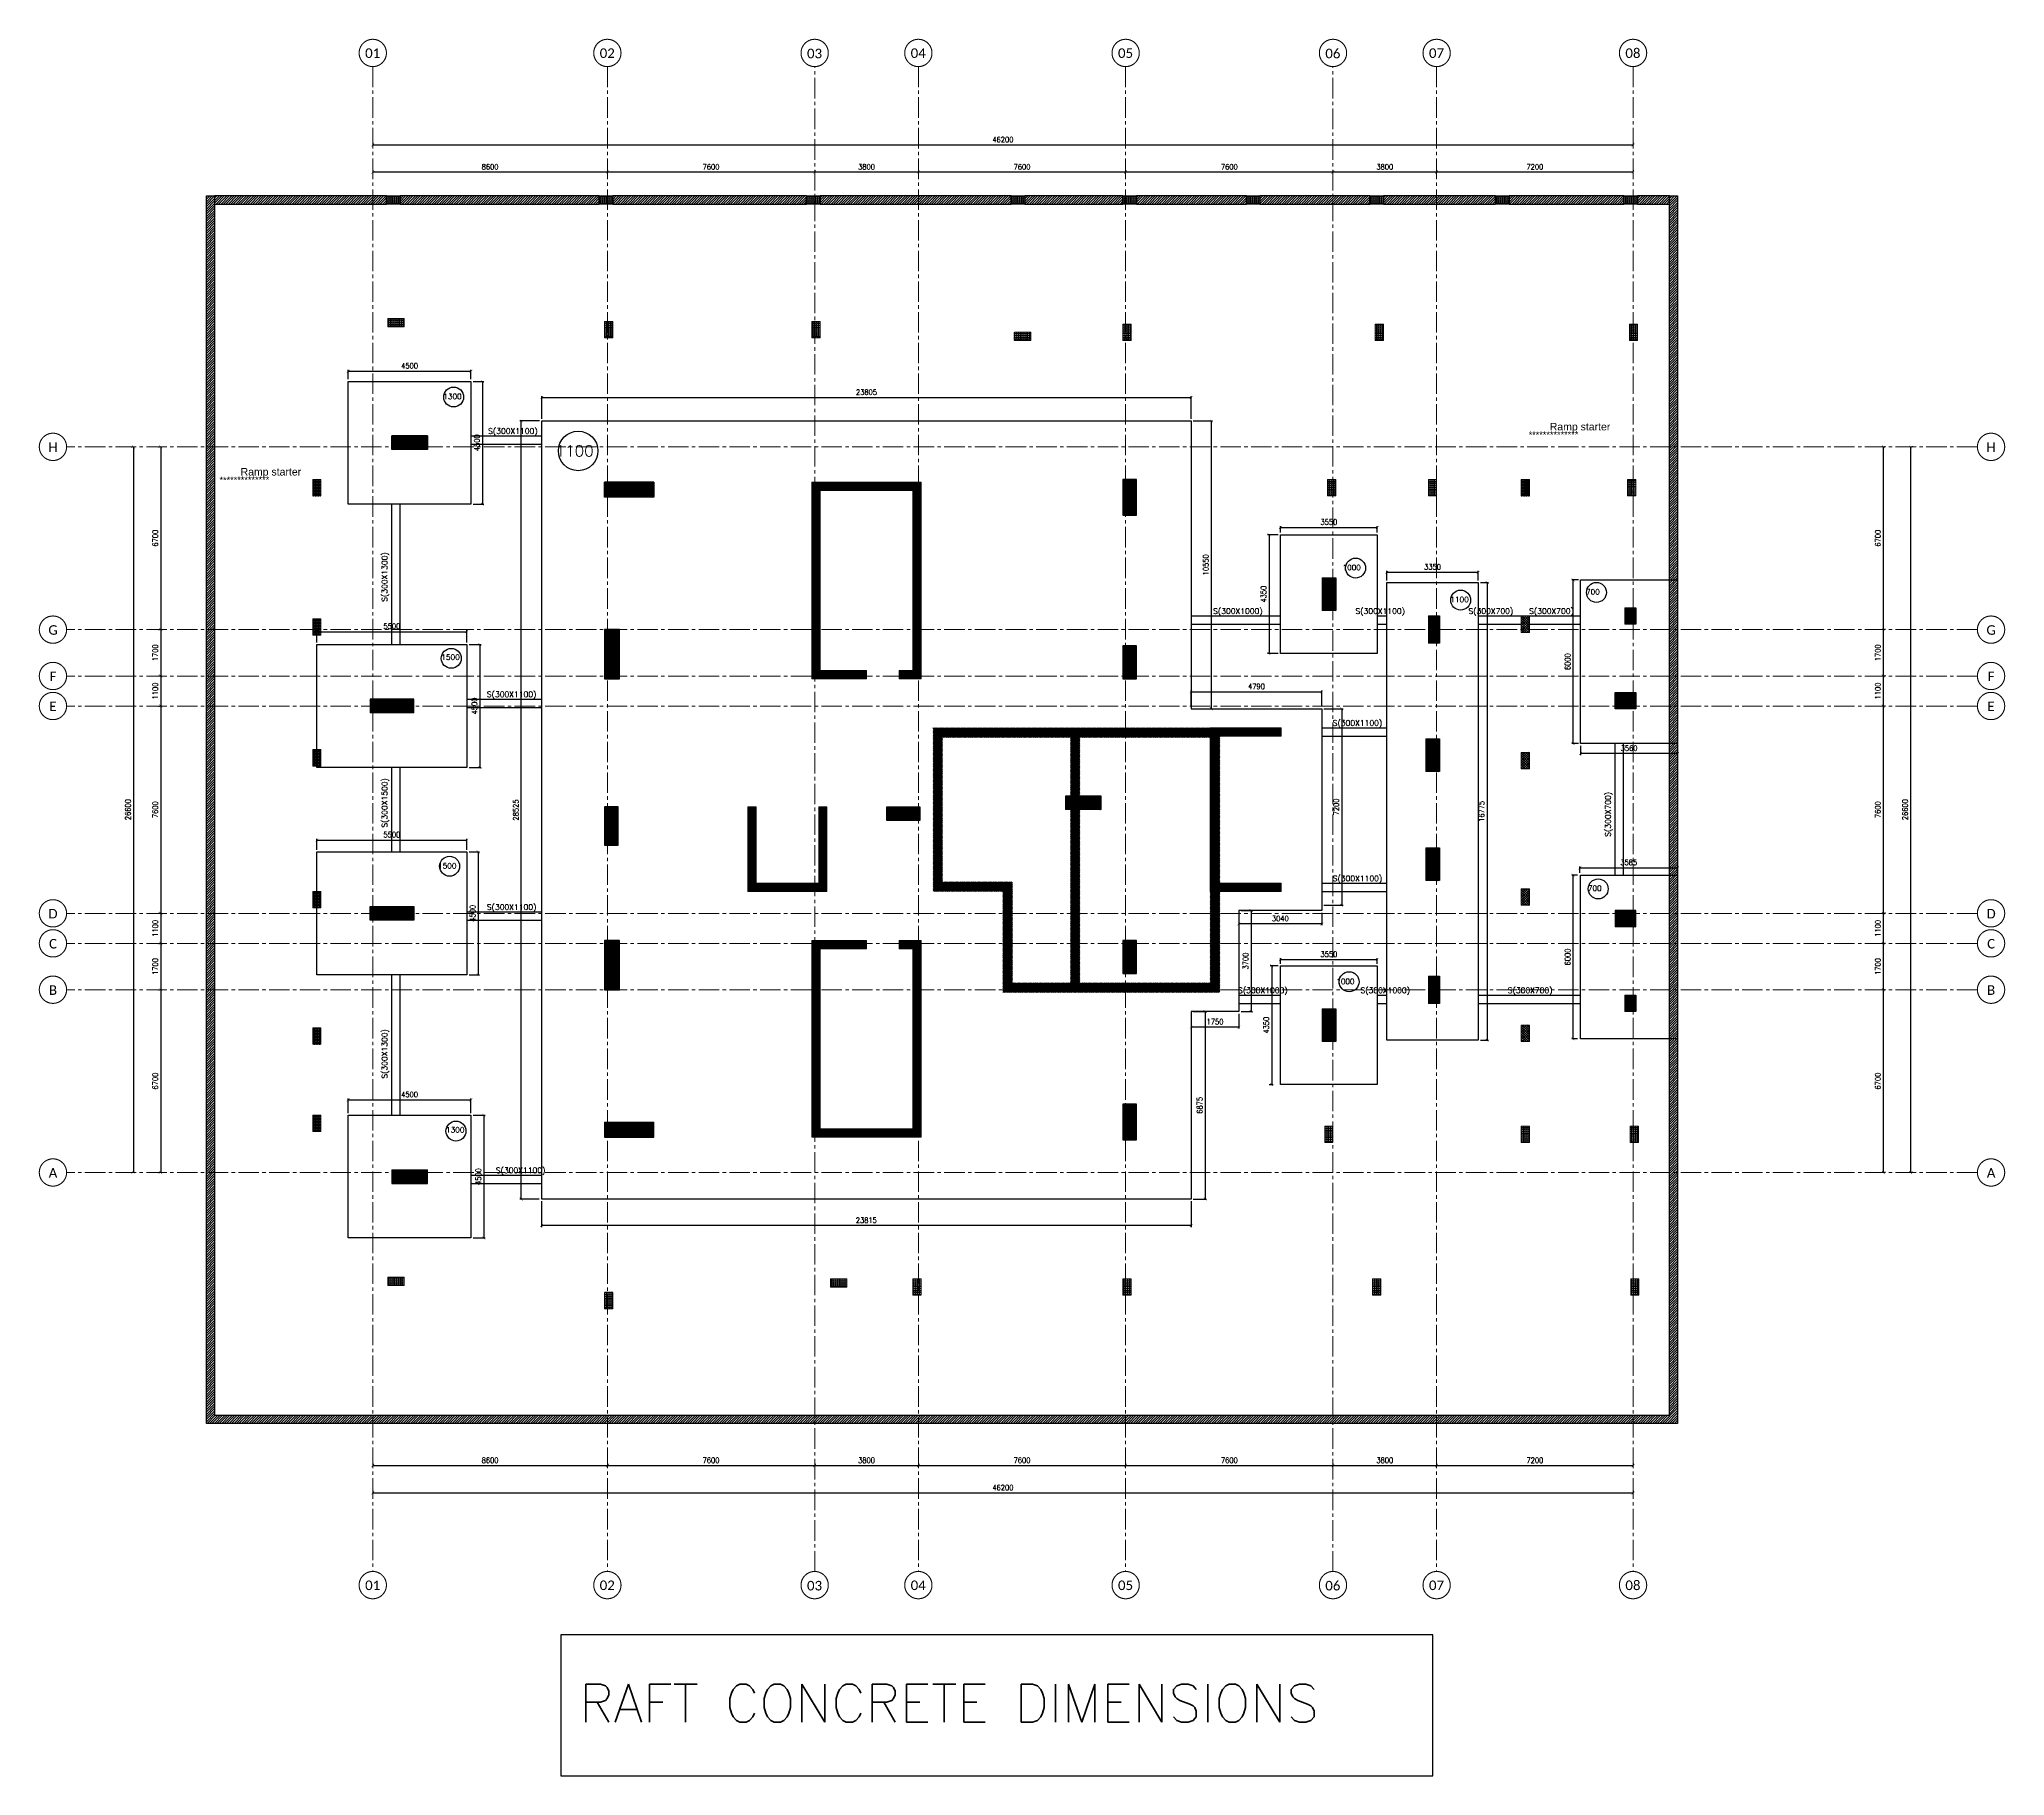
# Model space of a CAD drawing. Header units: millimetres. Extents: x -967280 to 3852, y 2833 to 1955156.
# Drawn here: x -653053 to -581004, y 365125 to 428777 of the extents above; entities that cross this region are included whole.
import ezdxf
from ezdxf.enums import TextEntityAlignment as Align

# ---------------------------------------------------------------- set-up
doc = ezdxf.new("R2010")
doc.units = ezdxf.units.MM
doc.header["$LTSCALE"] = 1000
doc.header["$PDMODE"] = 35
doc.header["$PDSIZE"] = 25
for name, pattern in [('$0$DASHED2', [0.375, 0.25, -0.125]), ('Columns_Structural070816$0$CENTER2', [1.125, 0.75, -0.125, 0.125, -0.125]), ('HRZN_Line-Ptrn-Sold', [9144001.0, 9144000.0, -1])]:
    doc.linetypes.add(name, pattern=pattern)
for name, color, linetype in [('_N-DIM 3', 7, 'Continuous'), ('A-ANNO-TEXT-25', 7, 'Continuous'), ('ARCH', 8, 'Continuous'), ('R.C. footing', 4, 'Continuous'), ('S - BATH Hach', 1, 'Continuous'), ('S - col hach', 1, 'Continuous'), ('S -Beams', 2, 'Continuous'), ('st_cir_mesh', 2, 'Continuous'), ('text', 3, 'Continuous')]:
    doc.layers.add(name, color=color, linetype=linetype)
for name, color, linetype, lineweight in [('A-AX-ATT-100', 7, 'HRZN_Line-Ptrn-Sold', 18), ('S - column', 6, 'Continuous', 60), ('ST-000-AXIS', 9, 'Columns_Structural070816$0$CENTER2', 9), ('ST-203-SLAB-TXT', 7, 'Continuous', 30), ('ST-RFT-BOT', 2, '$0$DASHED2', 30)]:
    doc.layers.add(name, color=color, linetype=linetype, lineweight=lineweight)
doc.styles.add('ARAB', font='xarb.shx', dxfattribs={"width": 0.7, "height": 250})
doc.styles.add('Calibri_2', font='calibri.ttf', dxfattribs={"height": 300})
doc.styles.add('ROMANC', font='romanc.shx')
doc.styles.add('TUNELNO', font='romans.shx', dxfattribs={"width": 0.9})
doc.styles.add('XREF-ST-FRAMING 1ST FLOOR$0$STRECTURAL', font='arial.ttf')
doc.dimstyles.new('Copy(2) of DSEC', dxfattribs={"dimtxt": 200, "dimasz": 100, "dimexe": 50, "dimexo": 80, "dimgap": 100, "dimtad": 1, "dimdec": 0, "dimrnd": 5, "dimzin": 0, "dimdsep": 46, "dimtxsty": 'TUNELNO', "dimblk": 'ARCHTICK', "dimcen": 0.09, "dimclrd": 1, "dimclre": 1, "dimclrt": 3, "dimadec": 0, "dimazin": 0, "dimtfac": 0.78125, "dimtdec": 0, "dimtix": 1, "dimtmove": 2, "dimatfit": 3, "dimldrblk": 'ARCHTICK', "dimfxl": 1, "dimtolj": 1, "dimtzin": 0, "dimarcsym": 0})
pattern_1 = [(90, (-416898.87, -510339.72), (-69.85, 4e-15), [50.8, -19.05]), (180, (-416898.87, -510339.72), (-9e-15, -69.85), [50.8, -19.05])]
pattern_2 = [(90, (-416898.87, -510439.72), (-69.85, 4e-15), [50.8, -19.05]), (180, (-416898.87, -510439.72), (-9e-15, -69.85), [50.8, -19.05])]
pattern_3 = [(90, (-416898.87, -510539.72), (-69.85, 4e-15), [50.8, -19.05]), (180, (-416898.87, -510539.72), (-9e-15, -69.85), [50.8, -19.05])]
pattern_4 = [(45, (193250.144, -596912.31), (-22.4506403, 22.4506403), [])]
pattern_5 = [(45, (-119733.897, -851549.915), (-22.4506403, 22.4506403), [])]
pattern_6 = [(45, (907727.56, 223202.353), (-22.4506403, 22.4506403), [])]
pattern_7 = [(45, (-410798.87, -446239.72), (-44.9012806, 44.9012806), []), (135, (-410798.87, -446239.72), (-44.9012806, -44.9012806), [])]
pattern_8 = [(0, (-310798.873, -401239.722), (47.625, 27.4963064), [31.75, -63.5]), (120, (-310798.873, -401239.722), (-47.6249999, 27.4963066), [31.75, -63.5]), (60, (-310798.873, -401239.722), (1e-07, 54.9926131), [-63.5, 31.75])]
pattern_9 = [(90, (613578.686, -423037.37), (-69.85, 4e-15), [50.8, -19.05]), (180, (613578.686, -423037.37), (-9e-15, -69.85), [50.8, -19.05])]
pattern_10 = [(90, (613528.686, -423037.37), (-69.85, 4e-15), [50.8, -19.05]), (180, (613528.686, -423037.37), (-9e-15, -69.85), [50.8, -19.05])]
pattern_11 = [(45, (619961.186, -255135.994), (-44.9012806, 44.9012806), [])]

# ---------------------------------------------------------------- blocks, each defined once
blk = doc.blocks.new('A$C46269fcd new')
at = {"layer": 'S - BATH Hach', "ltscale": 30, "transparency": 33554483}
h = blk.add_hatch(dxfattribs=at)
h.set_pattern_fill('ANSI31', color=1, scale=20)
h.set_pattern_definition([(45, (643184.17, -484711.8), (-44.9012806, 44.9012806), [])])
h.paths.add_polyline_path([(47835, 35800), (47835, -9200), (-6100, -9200), (-6100, 35800), (-5800, 35800), (-5800, -8900), (47535, -8900), (47535, 35800)])
at = {"layer": 'S - col hach', "true_color": 0xcd6928}
h = blk.add_hatch(dxfattribs=at)
h.set_pattern_fill('ANGLE', color=32, scale=10, angle=90)
h.set_pattern_definition([(90, (-414148.87, -510539.72), (-69.85, 4e-15), [50.8, -19.05]), (180, (-414148.87, -510539.72), (-9e-15, -69.85), [50.8, -19.05])])
h.paths.add_polyline_path([(550, 31300), (550, 31000), (1150, 31000), (1150, 31300)])
h = blk.add_hatch(dxfattribs=at)
h.set_pattern_fill('ANGLE', color=32, scale=10, angle=90)
h.set_pattern_definition(pattern_2)
h.paths.add_polyline_path([(8800, 31200), (8500, 31200), (8500, 30600), (8800, 30600)])
h = blk.add_hatch(dxfattribs=at)
h.set_pattern_fill('ANGLE', color=32, scale=10, angle=90)
h.set_pattern_definition(pattern_2)
h.paths.add_polyline_path([(16400, 31200), (16100, 31200), (16100, 30600), (16400, 30600)])
h = blk.add_hatch(dxfattribs=at)
h.set_pattern_fill('ANGLE', color=32, scale=10, angle=90)
h.set_pattern_definition(pattern_3)
h.paths.add_polyline_path([(27800, 31100), (27500, 31100), (27500, 30500), (27800, 30500)])
h = blk.add_hatch(dxfattribs=at)
h.set_pattern_fill('ANGLE', color=32, scale=10, angle=90)
h.set_pattern_definition(pattern_3)
h.paths.add_polyline_path([(37050, 31100), (36750, 31100), (36750, 30500), (37050, 30500)])
h = blk.add_hatch(dxfattribs=at)
h.set_pattern_fill('ANGLE', color=32, scale=10, angle=90)
h.set_pattern_definition(pattern_3)
h.paths.add_polyline_path([(46365, 31100), (46065, 31100), (46065, 30500), (46365, 30500)])
h = blk.add_hatch(dxfattribs=at)
h.set_pattern_fill('ANGLE', color=32, scale=10, angle=90)
h.set_pattern_definition(pattern_3)
h.paths.add_polyline_path([(23525, 30800), (23525, 30500), (24125, 30500), (24125, 30800)])
h = blk.add_hatch(dxfattribs=at)
h.set_pattern_fill('ANGLE', color=32, scale=10, angle=90)
h.set_pattern_definition([(90, (-416598.87, -510439.72), (-69.85, 4e-15), [50.8, -19.05]), (180, (-416598.87, -510439.72), (-9e-15, -69.85), [50.8, -19.05])])
h.paths.add_polyline_path([(35300, 25400), (35000, 25400), (35000, 24800), (35300, 24800)])
h = blk.add_hatch(dxfattribs=at)
h.set_pattern_fill('ANGLE', color=32, scale=10, angle=90)
h.set_pattern_definition([(90, (-416998.87, -510439.72), (-69.85, 4e-15), [50.8, -19.05]), (180, (-416998.87, -510439.72), (-9e-15, -69.85), [50.8, -19.05])])
h.paths.add_polyline_path([(39000, 25400), (38700, 25400), (38700, 24800), (39000, 24800)])
h = blk.add_hatch(dxfattribs=at)
h.set_pattern_fill('ANGLE', color=32, scale=10, angle=90)
h.set_pattern_definition([(90, (-416898.87, -510539.72), (-69.85, 4e-15), [50.8, -19.05]), (180, (-416898.87, -510539.72), (-9e-15, -69.85), [50.8, -19.05])])
h.paths.add_polyline_path([(46300, 25400), (46000, 25400), (46000, 24800), (46300, 24800)])
h = blk.add_hatch(dxfattribs=at)
h.set_pattern_fill('ANGLE', color=32, scale=10, angle=90)
h.set_pattern_definition([(90, (-418648.87, -504739.72), (-69.85, 4e-15), [50.8, -19.05]), (180, (-418648.87, -504739.72), (-9e-15, -69.85), [50.8, -19.05])])
h.paths.add_polyline_path([(35200, 1700), (34900, 1700), (34900, 1100), (35200, 1100)])
h = blk.add_hatch(dxfattribs=at)
h.set_pattern_fill('ANGLE', color=32, scale=10, angle=90)
h.set_pattern_definition(pattern_2)
h.paths.add_polyline_path([(42400, 1700), (42100, 1700), (42100, 1100), (42400, 1100)])
h = blk.add_hatch(dxfattribs=at)
h.set_pattern_fill('ANGLE', color=32, scale=10, angle=90)
h.set_pattern_definition(pattern_2)
h.paths.add_polyline_path([(46400, 1700), (46100, 1700), (46100, 1100), (46400, 1100)])
h = blk.add_hatch(dxfattribs=at)
h.set_pattern_fill('ANGLE', color=32, scale=10, angle=90)
h.set_pattern_definition([(90, (-414260.14, -510339.72), (-69.85, 4e-15), [50.8, -19.05]), (180, (-414260.14, -510339.72), (-9e-15, -69.85), [50.8, -19.05])])
h.paths.add_polyline_path([(550, -3843), (550, -4143), (1150, -4143), (1150, -3843)])
h = blk.add_hatch(dxfattribs=at)
h.set_pattern_fill('ANGLE', color=32, scale=10, angle=90)
h.set_pattern_definition([(90, (-416898.87, -510339.72), (-69.85, 4e-15), [50.8, -19.05]), (180, (-416898.87, -510339.72), (-9e-15, -69.85), [50.8, -19.05])])
h.paths.add_polyline_path([(16774, -3900), (16774, -4200), (17374, -4200), (17374, -3900)])
h = blk.add_hatch(dxfattribs=at)
h.set_pattern_fill('ANGLE', color=32, scale=10, angle=90)
h.set_pattern_definition(pattern_1)
h.paths.add_polyline_path([(20100, -3900), (19800, -3900), (19800, -4500), (20100, -4500)])
h = blk.add_hatch(dxfattribs=at)
h.set_pattern_fill('ANGLE', color=32, scale=10, angle=90)
h.set_pattern_definition([(90, (-416798.87, -510339.72), (-69.85, 4e-15), [50.8, -19.05]), (180, (-416798.87, -510339.72), (-9e-15, -69.85), [50.8, -19.05])])
h.paths.add_polyline_path([(27800, -3900), (27500, -3900), (27500, -4500), (27800, -4500)])
h = blk.add_hatch(dxfattribs=at)
h.set_pattern_fill('ANGLE', color=32, scale=10, angle=90)
h.set_pattern_definition(pattern_1)
h.paths.add_polyline_path([(36950, -3900), (36650, -3900), (36650, -4500), (36950, -4500)])
h = blk.add_hatch(dxfattribs=at)
h.set_pattern_fill('ANGLE', color=32, scale=10, angle=90)
h.set_pattern_definition(pattern_1)
h.paths.add_polyline_path([(46415, -3900), (46115, -3900), (46115, -4500), (46415, -4500)])
h = blk.add_hatch(dxfattribs=at)
h.set_pattern_fill('ANGLE', color=32, scale=10, angle=90)
h.set_pattern_definition([(90, (-416848.87, -510339.72), (-69.85, 4e-15), [50.8, -19.05]), (180, (-416848.87, -510339.72), (-9e-15, -69.85), [50.8, -19.05])])
h.paths.add_polyline_path([(8800, -4400), (8500, -4400), (8500, -5000), (8800, -5000)])
at = {"layer": 'R.C. footing'}
for p, q in [((-5800, 35800), (-5800, 35800)), ((47535, 35800), (47535, 35800))]:
    blk.add_line(p, q, dxfattribs=at)
at = {"layer": 'R.C. footing', "color": 4, "ltscale": 30}
blk.add_lwpolyline([(47835, 35800), (47835, -9200), (-6100, -9200), (-6100, 35800), (-5800, 35800), (-5800, -8900), (47535, -8900), (47535, 35800)], close=True, dxfattribs=at)
at = {"layer": 'S - column', "lineweight": 15}
for points in [[(550, 31300), (550, 31000), (1150, 31000), (1150, 31300)], [(8800, 31200), (8500, 31200), (8500, 30600), (8800, 30600)], [(16400, 31200), (16100, 31200), (16100, 30600), (16400, 30600)], [(27800, 31100), (27500, 31100), (27500, 30500), (27800, 30500)], [(37050, 31100), (36750, 31100), (36750, 30500), (37050, 30500)], [(46365, 31100), (46065, 31100), (46065, 30500), (46365, 30500)], [(23525, 30800), (23525, 30500), (24125, 30500), (24125, 30800)], [(35300, 25400), (35000, 25400), (35000, 24800), (35300, 24800)], [(39000, 25400), (38700, 25400), (38700, 24800), (39000, 24800)], [(46300, 25400), (46000, 25400), (46000, 24800), (46300, 24800)], [(35200, 1700), (34900, 1700), (34900, 1100), (35200, 1100)], [(42400, 1700), (42100, 1700), (42100, 1100), (42400, 1100)], [(46400, 1700), (46100, 1700), (46100, 1100), (46400, 1100)], [(550, -3843), (550, -4143), (1150, -4143), (1150, -3843)], [(16774, -3900), (16774, -4200), (17374, -4200), (17374, -3900)], [(20100, -3900), (19800, -3900), (19800, -4500), (20100, -4500)], [(27800, -3900), (27500, -3900), (27500, -4500), (27800, -4500)], [(36950, -3900), (36650, -3900), (36650, -4500), (36950, -4500)], [(46415, -3900), (46115, -3900), (46115, -4500), (46415, -4500)], [(8800, -4400), (8500, -4400), (8500, -5000), (8800, -5000)]]:
    blk.add_lwpolyline(points, close=True, dxfattribs=at)
blk = doc.blocks.new('FROM FOUNDATION TO UPPER LOWER BASEMENT_COLUMNS(new2)')
at = {"layer": 'S - col hach'}
h = blk.add_hatch(dxfattribs=at)
h.set_pattern_fill('ANSI31', color=256, scale=10, angle=90)
h.set_pattern_definition([(135, (1651950.9, 412690.996), (-22.4506403, -22.4506403), [])])
h.paths.add_polyline_path([(418899, 637440), (417599, 637440), (417599, 636940), (418899, 636940)])
h = blk.add_hatch(dxfattribs=at)
h.set_pattern_fill('ANSI31', color=256, scale=10)
h.set_pattern_definition([(45, (193250.144, -596912.31), (-22.4506403, 22.4506403), [])])
h.paths.add_polyline_path([(427199, 635190), (427199, 635740), (425399, 635740), (425399, 635190)])
h = blk.add_hatch(dxfattribs=at)
h.set_pattern_fill('ANSI31', color=256, scale=10)
h.set_pattern_definition(pattern_6)
h.paths.add_polyline_path([(436699, 635440), (436699, 628840), (436199, 628840), (436199, 628540), (436999, 628540), (436999, 635740), (432999, 635740), (432999, 628540), (433299, 628540), (434999, 628540), (434999, 628840), (433299, 628840), (433299, 635440)])
h = blk.add_hatch(dxfattribs=at)
h.set_pattern_fill('ANSI31', color=256, scale=10)
h.set_pattern_definition(pattern_4)
h.paths.add_polyline_path([(444899, 634540), (444899, 635840), (444399, 635840), (444399, 634540)])
h = blk.add_hatch(dxfattribs=at)
h.set_pattern_fill('ANSI31', color=256, scale=10)
h.set_pattern_definition([(45, (193250.144, -595212.31), (-22.4506403, 22.4506403), [])])
h.paths.add_polyline_path([(452199, 631040), (452199, 632240), (451699, 632240), (451699, 631040)])
h = blk.add_hatch(dxfattribs=at)
h.set_pattern_fill('ANSI31', color=256, scale=10)
h.set_pattern_definition(pattern_4)
h.paths.add_polyline_path([(455999, 629840), (455999, 630840), (455599, 630840), (455599, 629840)])
h = blk.add_hatch(dxfattribs=at)
h.set_pattern_fill('ANSI31', color=256, scale=10)
h.set_pattern_definition(pattern_4)
h.paths.add_polyline_path([(463199, 630540), (463199, 631140), (462799, 631140), (462799, 630540), (462953, 630540)])
h = blk.add_hatch(dxfattribs=at)
h.set_pattern_fill('ANSI31', color=256, scale=10)
h.set_pattern_definition(pattern_5)
h.paths.add_polyline_path([(425949, 630340), (425399, 630340), (425399, 628540), (425949, 628540)])
h = blk.add_hatch(dxfattribs=at)
h.set_pattern_fill('ANSI31', color=256, scale=10)
h.set_pattern_definition(pattern_4)
h.paths.add_polyline_path([(444899, 628540), (444899, 629740), (444399, 629740), (444399, 628540)])
h = blk.add_hatch(dxfattribs=at)
h.set_pattern_fill('ANSI31', color=256, scale=10)
h.set_pattern_definition(pattern_4)
h.paths.add_polyline_path([(416799, 627290), (418399, 627290), (418399, 627790), (416799, 627790)])
h = blk.add_hatch(dxfattribs=at)
h.set_pattern_fill('ANSI31', color=256, scale=10)
h.set_pattern_definition([(45, (193250.144, -599612.31), (-22.4506403, 22.4506403), [])])
h.paths.add_polyline_path([(462706, 627440), (463199, 627440), (463199, 628040), (462449, 628040), (462449, 627440)])
h = blk.add_hatch(dxfattribs=at)
h.set_pattern_fill('ANSI31', color=256, scale=10, angle=-90)
h.set_pattern_definition([(315, (-770003.16, 861038.448), (22.4506403, 22.4506403), [])])
h.paths.add_polyline_path([(450199, 621040), (447899, 621040), (447899, 626440), (450199, 626440), (450199, 626740), (447599, 626740), (447599, 620740), (450199, 620740)])
h = blk.add_hatch(dxfattribs=at)
h.set_pattern_fill('ANSI31', color=256, scale=10)
h.set_pattern_definition([(45, (193250.144, -601912.31), (-22.4506403, 22.4506403), [])])
h.paths.add_polyline_path([(455999, 625140), (455999, 626340), (455499, 626340), (455499, 625140)])
h = blk.add_hatch(dxfattribs=at)
h.set_pattern_fill('ANSI31', color=256, scale=10)
h.set_pattern_definition([(45, (172750.148, -603312.31), (-22.4506403, 22.4506403), [])])
h.paths.add_polyline_path([(443599, 623740), (443599, 624240), (442299, 624240), (442299, 623740)])
h = blk.add_hatch(dxfattribs=at)
h.set_pattern_fill('ANSI31', color=256, scale=10)
h.set_pattern_definition([(45, (193250.144, -602312.31), (-22.4506403, 22.4506403), [])])
h.paths.add_polyline_path([(425899, 623840), (425399, 623840), (425399, 622440), (425899, 622440)])
h = blk.add_hatch(dxfattribs=at)
h.set_pattern_fill('ANSI31', color=256, scale=10)
h.set_pattern_definition(pattern_4)
h.paths.add_polyline_path([(433249, 623840), (433249, 621040), (430949, 621040), (430949, 623840), (430649, 623840), (430649, 620740), (433549, 620740), (433549, 623840)])
h = blk.add_hatch(dxfattribs=at)
h.set_pattern_fill('ANSI31', color=256, scale=10)
h.set_pattern_definition([(45, (167000.147, -603712.31), (-22.4506403, 22.4506403), [])])
h.paths.add_polyline_path([(436456, 623340), (436949, 623340), (436949, 623840), (435749, 623840), (435749, 623340)])
h = blk.add_hatch(dxfattribs=at)
h.set_pattern_fill('ANSI31', color=256, scale=10)
h.set_pattern_definition(pattern_5)
h.paths.add_polyline_path([(455999, 622340), (455499, 622340), (455499, 621140), (455999, 621140)])
h = blk.add_hatch(dxfattribs=at)
h.set_pattern_fill('ANSI31', color=256, scale=10)
h.set_pattern_definition(pattern_4)
h.paths.add_polyline_path([(418399, 620190), (416799, 620190), (416799, 619690), (418399, 619690)])
h = blk.add_hatch(dxfattribs=at)
h.set_pattern_fill('ANSI31', color=256, scale=10)
h.set_pattern_definition([(45, (193250.144, -607512.31), (-22.4506403, 22.4506403), [])])
h.paths.add_polyline_path([(462706, 619440), (463199, 619440), (463199, 620040), (462449, 620040), (462449, 619440)])
h = blk.add_hatch(dxfattribs=at)
h.set_pattern_fill('ANSI31', color=256, scale=10)
h.set_pattern_definition(pattern_4)
h.paths.add_polyline_path([(425949, 617140), (425949, 618940), (425399, 618940), (425399, 617140)])
h = blk.add_hatch(dxfattribs=at)
h.set_pattern_fill('ANSI31', color=256, scale=10)
h.set_pattern_definition(pattern_6)
h.paths.add_polyline_path([(436699, 618640), (436699, 612040), (433299, 612040), (433299, 618640), (434999, 618640), (434999, 618940), (432999, 618940), (432999, 611740), (436999, 611740), (436999, 618940), (436199, 618940), (436199, 618640)])
h = blk.add_hatch(dxfattribs=at)
h.set_pattern_fill('ANSI31', color=256, scale=10)
h.set_pattern_definition(pattern_5)
h.paths.add_polyline_path([(444899, 618940), (444399, 618940), (444399, 617740), (444899, 617740)])
h = blk.add_hatch(dxfattribs=at)
h.set_pattern_fill('ANSI31', color=256, scale=10)
h.set_pattern_definition([(45, (193250.144, -597112.31), (-22.4506403, 22.4506403), [])])
h.paths.add_polyline_path([(455599, 616640), (455999, 616640), (455999, 617640), (455599, 617640), (455599, 617179)])
h = blk.add_hatch(dxfattribs=at)
h.set_pattern_fill('ANSI31', color=256, scale=10)
h.set_pattern_definition(pattern_4)
h.paths.add_polyline_path([(462799, 616940), (462799, 616340), (463199, 616340), (463199, 616940)])
h = blk.add_hatch(dxfattribs=at)
h.set_pattern_fill('ANSI31', color=256, scale=10)
h.set_pattern_definition([(45, (193250.144, -598612.31), (-22.4506403, 22.4506403), [])])
h.paths.add_polyline_path([(452199, 615240), (452199, 616440), (451699, 616440), (451699, 615240), (451832, 615240)])
h = blk.add_hatch(dxfattribs=at)
h.set_pattern_fill('ANSI31', color=256, scale=10)
h.set_pattern_definition(pattern_4)
h.paths.add_polyline_path([(444899, 611640), (444899, 612940), (444399, 612940), (444399, 611640)])
h = blk.add_hatch(dxfattribs=at)
h.set_pattern_fill('ANSI31', color=256, scale=10)
h.set_pattern_definition(pattern_4)
h.paths.add_polyline_path([(427199, 611740), (427199, 612290), (425399, 612290), (425399, 611740)])
h = blk.add_hatch(dxfattribs=at)
h.set_pattern_fill('ANSI31', color=256, scale=10, angle=-90)
h.set_pattern_definition([(315, (-789353.163, 834788.448), (22.4506403, 22.4506403), [])])
h.paths.add_polyline_path([(417599, 610040), (418899, 610040), (418899, 610540), (417599, 610540)])
at = {"layer": 'S - column', "lineweight": 15}
for points in [[(417599, 636940), (418899, 636940), (418899, 637440), (417599, 637440)], [(427199, 635190), (425399, 635190), (425399, 635740), (427199, 635740)], [(444399, 634540), (444899, 634540), (444899, 635840), (444399, 635840)], [(452199, 632240), (451699, 632240), (451699, 631040), (452199, 631040)], [(455599, 629840), (455999, 629840), (455999, 630840), (455599, 630840)], [(462799, 630540), (463199, 630540), (463199, 631140), (462799, 631140)], [(425949, 630340), (425399, 630340), (425399, 628540), (425949, 628540)], [(444399, 628540), (444899, 628540), (444899, 629740), (444399, 629740)], [(416799, 627790), (416799, 627290), (418399, 627290), (418399, 627790)], [(462449, 627440), (463199, 627440), (463199, 628040), (462449, 628040)], [(450199, 621040), (447899, 621040), (447899, 626440), (450199, 626440), (450199, 626740), (447599, 626740), (447599, 620740), (450199, 620740)], [(455499, 625140), (455999, 625140), (455999, 626340), (455499, 626340)], [(442299, 623740), (443599, 623740), (443599, 624240), (442299, 624240)], [(425899, 623840), (425399, 623840), (425399, 622440), (425899, 622440)], [(433249, 623840), (433249, 621040), (430949, 621040), (430949, 623840), (430649, 623840), (430649, 620740), (433549, 620740), (433549, 623840)], [(435749, 623340), (436949, 623340), (436949, 623840), (435749, 623840)], [(455499, 621140), (455999, 621140), (455999, 622340), (455499, 622340)], [(418399, 619690), (416799, 619690), (416799, 620190), (418399, 620190)], [(462449, 619440), (463199, 619440), (463199, 620040), (462449, 620040)], [(425949, 618940), (425949, 617140), (425399, 617140), (425399, 618940)], [(436699, 612040), (433299, 612040), (433299, 618640), (434999, 618640), (434999, 618940), (432999, 618940), (432999, 611740), (436999, 611740), (436999, 618940), (436199, 618940), (436199, 618640), (436699, 618640)], [(444399, 617740), (444399, 618940), (444899, 618940), (444899, 617740)], [(455599, 616640), (455599, 617640), (455999, 617640), (455999, 616640)], [(463199, 616940), (463199, 616340), (462799, 616340), (462799, 616940)], [(452199, 616440), (452199, 615240), (451699, 615240), (451699, 616440)], [(444399, 611640), (444399, 612940), (444899, 612940), (444899, 611640)], [(427199, 611740), (425399, 611740), (425399, 612290), (427199, 612290)], [(417599, 610040), (417599, 610540), (418899, 610540), (418899, 610040)]]:
    blk.add_lwpolyline(points, close=True, dxfattribs=at)
blk.add_lwpolyline([(433299, 628840), (433299, 635440), (436699, 635440), (436699, 628840), (436199, 628840), (436199, 628540), (436999, 628540), (436999, 635740), (432999, 635740), (432999, 628540), (433299, 628540), (434999, 628540), (434999, 628840), (433299, 628840)], dxfattribs=at)
at = {"layer": 'ST-RFT-BOT', "color": 7, "linetype": 'Continuous', "ltscale": 30}
blk.add_line((427199, 635190), (427199, 635559), dxfattribs=at)
at = {"layer": 'ST-RFT-BOT', "color": 7, "linetype": 'Continuous', "lineweight": 50, "ltscale": 30}
blk.add_lwpolyline([(418899, 636940), (418899, 637440), (417599, 637440), (417599, 636940)], dxfattribs=at)
at = {"layer": 'ST-RFT-BOT', "color": 7, "linetype": 'Continuous', "ltscale": 30}
for points in [[(427199, 635190), (427199, 635740), (425399, 635740), (425399, 635190)], [(425399, 635190), (425399, 635740), (427199, 635740), (427199, 635190)], [(444899, 635840), (444399, 635840), (444399, 634540), (444899, 634540)], [(451699, 632240), (452199, 632240), (452199, 631040), (451699, 631040)], [(455599, 630840), (455999, 630840), (455999, 629840), (455599, 629840)], [(462799, 631140), (463199, 631140), (463199, 630540), (462799, 630540)], [(425949, 630340), (425399, 630340), (425399, 628540), (425949, 628540)], [(444899, 629740), (444399, 629740), (444399, 628540), (444899, 628540)], [(418399, 627290), (418399, 627790), (416799, 627790), (416799, 627290)], [(463199, 628040), (463199, 627440), (462449, 627440), (462449, 628040)], [(455499, 626340), (455999, 626340), (455999, 625140), (455499, 625140)], [(443599, 623740), (443599, 624240), (442299, 624240), (442299, 623740)], [(425899, 623840), (425399, 623840), (425399, 622440), (425899, 622440)], [(435749, 623340), (435749, 623840), (436949, 623840), (436949, 623340)], [(455499, 622340), (455999, 622340), (455999, 621140)], [(418399, 620190), (418399, 619690), (416799, 619690), (416799, 620190)], [(463199, 619440), (463199, 620040), (462449, 620040), (462449, 619440)], [(425949, 618940), (425399, 618940), (425399, 617140), (425949, 617140)], [(444899, 618940), (444399, 618940), (444399, 617740), (444899, 617740)], [(455599, 617640), (455999, 617640), (455999, 616640), (455599, 616640)], [(462799, 616940), (463199, 616940), (463199, 616340), (462799, 616340)], [(451699, 616440), (452199, 616440), (452199, 615240), (451699, 615240)], [(444899, 612940), (444399, 612940), (444399, 611640), (444899, 611640)], [(425399, 612290), (425399, 611740), (427199, 611740), (427199, 612290)], [(417599, 610540), (417599, 610040), (418899, 610040), (418899, 610540)]]:
    blk.add_lwpolyline(points, dxfattribs=at)
blk = doc.blocks.new('A$C498c0d08')
at = {"layer": 'S - col hach'}
h = blk.add_hatch(dxfattribs=at)
h.set_pattern_fill('ANSI37', color=3, scale=20)
h.set_pattern_definition(pattern_7)
h.paths.add_polyline_path([(48200, -15400), (48500, -15400), (48500, -16000), (48200, -16000)])
h = blk.add_hatch(dxfattribs=at)
h.set_pattern_fill('ANSI31', color=256, scale=10)
h.set_pattern_definition([(45, (549284.17, -420511.8), (-22.4506403, 22.4506403), [])])
h.paths.add_polyline_path([(36800, -19500), (26638, -19500), (26638, -25500), (29200, -25500), (29200, -29200), (37150, -29200), (37150, -19500), (36800, -19500), (36800, -28850), (32025, -28850), (32025, -22500), (31675, -22500), (31675, -28850), (29550, -28850), (29550, -25150), (26988, -25150), (26988, -19850), (31675, -19850), (31675, -22000), (32025, -22000), (32025, -19850), (36800, -19850)])
h = blk.add_hatch(dxfattribs=at)
h.set_pattern_fill('ANSI37', color=3, scale=20)
h.set_pattern_definition(pattern_7)
h.paths.add_polyline_path([(48200, -20400), (48500, -20400), (48500, -21000), (48200, -21000)])
h = blk.add_hatch(dxfattribs=at)
h.set_pattern_fill('ANSI37', color=3, scale=20)
h.set_pattern_definition(pattern_7)
h.paths.add_polyline_path([(48200, -25400), (48500, -25400), (48500, -26000), (48200, -26000)])
h = blk.add_hatch(dxfattribs=at)
h.set_pattern_fill('ANSI37', color=3, scale=20)
h.set_pattern_definition(pattern_7)
h.paths.add_polyline_path([(48200, -30400), (48500, -30400), (48500, -31000), (48200, -31000)])
at = {"layer": 'S - column', "lineweight": 15}
for points in [[(48200, -15400), (48500, -15400), (48500, -16000), (48200, -16000)], [(48200, -20400), (48500, -20400), (48500, -21000), (48200, -21000)], [(48200, -25400), (48500, -25400), (48500, -26000), (48200, -26000)], [(48200, -30400), (48500, -30400), (48500, -31000), (48200, -31000)]]:
    blk.add_lwpolyline(points, close=True, dxfattribs=at)
at = {"layer": 'S -Beams', "const_width": 0.02}
blk.add_lwpolyline([(37150, -19500), (26638, -19500), (26638, -25500), (29200, -25500), (29200, -29200), (37150, -29200)], close=True, dxfattribs=at)
at = {"layer": 'S -Beams'}
blk.add_lwpolyline([(31675, -22500, 0.02, 0.02, 0), (31675, -28850, 0.02, 0.02, 0), (29550, -28850, 0.02, 0.02, 0), (29550, -25150, 0.02, 0.02, 0), (26988, -25150, 0.02, 0.02, 0), (26988, -19850, 0.02, 0.02, 0), (31675, -19850, 0.02, 0.02, 0), (31675, -22000, 0, 0, 0), (32025, -22000, 0, 0, 0), (32025, -19850, 0, 0, 0), (36800, -19850, 0, 0, 0), (36800, -28850, 0, 0, 0), (32025, -28850, 0, 0, 0), (32025, -22500, 0, 0, 0)], format="xyseb", close=True, dxfattribs=at)
blk = doc.blocks.new('A$Cff78b8bf')
at = {"layer": 'ST-203-SLAB-TXT', "style": 'XREF-ST-FRAMING 1ST FLOOR$0$STRECTURAL'}
for p in [(50357, -8459, 38), (2365, -10114, 38)]:
    blk.add_text('Ramp starter', height=275, dxfattribs=at).set_placement(p, align=Align.MIDDLE_CENTER)
at = {"layer": 'text', "ltscale": 30, "style": 'ARAB'}
for p in [(48475, -8887), (484, -10542)]:
    blk.add_text('**************', height=250, rotation=0.4625, dxfattribs=at).set_placement(p)
blk = doc.blocks.new('_ArchTick')
at = {"color": 0, "linetype": 'ByBlock', "const_width": 0.15}
blk.add_lwpolyline([(-0.5, -0.5), (0.5, 0.5)], dxfattribs=at)
blk = doc.blocks.new('*D476')
at = {"layer": '_N-DIM 3', "color": 1, "lineweight": -2, "ltscale": 30, "transparency": 16777216}
for p, q in [((-634632, 414867), (-634632, 415693)), ((-634632, 415643), (-610829, 415643)), ((-610829, 414867), (-610829, 415693))]:
    blk.add_line(p, q, dxfattribs=at)
at = {"layer": 'Defpoints', "color": 0, "ltscale": 30, "transparency": 16777216}
for p in [(-610829, 415643), (-634632, 414787), (-610829, 414787)]:
    blk.add_point(p, dxfattribs=at)
at = {"layer": '_N-DIM 3', "color": 1, "lineweight": -2, "ltscale": 30, "transparency": 16777216, "xscale": 100, "yscale": 100, "zscale": 100, "rotation": 180}
blk.add_blockref('_ArchTick', (-634632, 415643), dxfattribs=at)
at = {"layer": '_N-DIM 3', "color": 1, "lineweight": -2, "ltscale": 30, "transparency": 16777216, "xscale": 100, "yscale": 100, "zscale": 100}
blk.add_blockref('_ArchTick', (-610829, 415643), dxfattribs=at)
at = {"layer": '_N-DIM 3', "color": 3, "ltscale": 30, "transparency": 16777216, "insert": (-622730, 415843), "char_height": 200, "attachment_point": 5, "style": 'TUNELNO'}
blk.add_mtext('\\A1;23805', dxfattribs=at)
blk = doc.blocks.new('*D477')
at = {"layer": '_N-DIM 3', "color": 1, "lineweight": -2, "ltscale": 30, "transparency": 16777216}
for p, q in [((-610749, 414787), (-610041, 414787)), ((-610091, 414787), (-610091, 404237)), ((-610749, 404237), (-610041, 404237))]:
    blk.add_line(p, q, dxfattribs=at)
at = {"layer": 'Defpoints', "color": 0, "ltscale": 30, "transparency": 16777216}
for p in [(-610829, 414787), (-610829, 404237), (-610091, 404237)]:
    blk.add_point(p, dxfattribs=at)
at = {"layer": '_N-DIM 3', "color": 1, "lineweight": -2, "ltscale": 30, "transparency": 16777216, "xscale": 100, "yscale": 100, "zscale": 100}
for p, rotation in [((-610091, 414787), 90), ((-610091, 404237), 270)]:
    blk.add_blockref('_ArchTick', p, dxfattribs=dict(at, rotation=rotation))
at = {"layer": '_N-DIM 3', "color": 3, "ltscale": 30, "transparency": 16777216, "insert": (-610291, 409512), "char_height": 200, "attachment_point": 5, "rotation": 90, "style": 'TUNELNO'}
blk.add_mtext('\\A1;10550', dxfattribs=at)
blk = doc.blocks.new('*D478')
at = {"layer": '_N-DIM 3', "color": 1, "lineweight": -2, "ltscale": 30, "transparency": 16777216}
for p, q in [((-609079, 396757), (-609079, 396298)), ((-606038, 396348), (-609079, 396348)), ((-606038, 396757), (-606038, 396298))]:
    blk.add_line(p, q, dxfattribs=at)
at = {"layer": 'Defpoints', "color": 0, "ltscale": 30, "transparency": 16777216}
for p in [(-609079, 396837), (-609079, 396348), (-606038, 396837)]:
    blk.add_point(p, dxfattribs=at)
at = {"layer": '_N-DIM 3', "color": 1, "lineweight": -2, "ltscale": 30, "transparency": 16777216, "xscale": 100, "yscale": 100, "zscale": 100, "rotation": 180}
blk.add_blockref('_ArchTick', (-609079, 396348), dxfattribs=at)
at = {"layer": '_N-DIM 3', "color": 1, "lineweight": -2, "ltscale": 30, "transparency": 16777216, "xscale": 100, "yscale": 100, "zscale": 100}
blk.add_blockref('_ArchTick', (-606038, 396348), dxfattribs=at)
at = {"layer": '_N-DIM 3', "color": 3, "ltscale": 30, "transparency": 16777216, "insert": (-607558, 396548), "char_height": 200, "attachment_point": 5, "style": 'TUNELNO'}
blk.add_mtext('\\A1;3040', dxfattribs=at)
blk = doc.blocks.new('*D479')
at = {"layer": '_N-DIM 3', "color": 1, "lineweight": -2, "ltscale": 30, "transparency": 16777216}
for p, q in [((-637299, 398987), (-636919, 398987)), ((-636969, 398987), (-636969, 394487)), ((-637299, 394487), (-636919, 394487))]:
    blk.add_line(p, q, dxfattribs=at)
at = {"layer": 'Defpoints', "color": 0, "ltscale": 30, "transparency": 16777216}
for p in [(-637379, 398987), (-637379, 394487), (-636969, 394487)]:
    blk.add_point(p, dxfattribs=at)
at = {"layer": '_N-DIM 3', "color": 1, "lineweight": -2, "ltscale": 30, "transparency": 16777216, "xscale": 100, "yscale": 100, "zscale": 100}
for p, rotation in [((-636969, 398987), 90), ((-636969, 394487), 270)]:
    blk.add_blockref('_ArchTick', p, dxfattribs=dict(at, rotation=rotation))
at = {"layer": '_N-DIM 3', "color": 3, "ltscale": 30, "transparency": 16777216, "insert": (-637169, 396737), "char_height": 200, "attachment_point": 5, "rotation": 90, "style": 'TUNELNO'}
blk.add_mtext('\\A1;4500', dxfattribs=at)
blk = doc.blocks.new('*D480')
at = {"layer": '_N-DIM 3', "color": 1, "lineweight": -2, "ltscale": 30, "transparency": 16777216}
for p, q in [((-642879, 399067), (-642879, 399471)), ((-642879, 399421), (-637379, 399421)), ((-637379, 399067), (-637379, 399471))]:
    blk.add_line(p, q, dxfattribs=at)
at = {"layer": 'Defpoints', "color": 0, "ltscale": 30, "transparency": 16777216}
for p in [(-637379, 399421), (-642879, 398987), (-637379, 398987)]:
    blk.add_point(p, dxfattribs=at)
at = {"layer": '_N-DIM 3', "color": 1, "lineweight": -2, "ltscale": 30, "transparency": 16777216, "xscale": 100, "yscale": 100, "zscale": 100, "rotation": 180}
blk.add_blockref('_ArchTick', (-642879, 399421), dxfattribs=at)
at = {"layer": '_N-DIM 3', "color": 1, "lineweight": -2, "ltscale": 30, "transparency": 16777216, "xscale": 100, "yscale": 100, "zscale": 100}
blk.add_blockref('_ArchTick', (-637379, 399421), dxfattribs=at)
at = {"layer": '_N-DIM 3', "color": 3, "ltscale": 30, "transparency": 16777216, "insert": (-640129, 399621), "char_height": 200, "attachment_point": 5, "style": 'TUNELNO'}
blk.add_mtext('\\A1;5500', dxfattribs=at)
blk = doc.blocks.new('*D481')
at = {"layer": '_N-DIM 3', "color": 1, "lineweight": -2, "ltscale": 30, "transparency": 16777216}
for p, q in [((-637299, 406587), (-636852, 406587)), ((-636902, 406587), (-636902, 402087)), ((-637299, 402087), (-636852, 402087))]:
    blk.add_line(p, q, dxfattribs=at)
at = {"layer": 'Defpoints', "color": 0, "ltscale": 30, "transparency": 16777216}
for p in [(-637379, 406587), (-637379, 402087), (-636902, 402087)]:
    blk.add_point(p, dxfattribs=at)
at = {"layer": '_N-DIM 3', "color": 1, "lineweight": -2, "ltscale": 30, "transparency": 16777216, "xscale": 100, "yscale": 100, "zscale": 100}
for p, rotation in [((-636902, 406587), 90), ((-636902, 402087), 270)]:
    blk.add_blockref('_ArchTick', p, dxfattribs=dict(at, rotation=rotation))
at = {"layer": '_N-DIM 3', "color": 3, "ltscale": 30, "transparency": 16777216, "insert": (-637102, 404337), "char_height": 200, "attachment_point": 5, "rotation": 90, "style": 'TUNELNO'}
blk.add_mtext('\\A1;4500', dxfattribs=at)
blk = doc.blocks.new('*D482')
at = {"layer": '_N-DIM 3', "color": 1, "lineweight": -2, "ltscale": 30, "transparency": 16777216}
for p, q in [((-642879, 406667), (-642879, 407112)), ((-637379, 406667), (-637379, 407112)), ((-642879, 407062), (-637379, 407062))]:
    blk.add_line(p, q, dxfattribs=at)
at = {"layer": 'Defpoints', "color": 0, "ltscale": 30, "transparency": 16777216}
for p in [(-642879, 406587), (-637379, 407062), (-637379, 406587)]:
    blk.add_point(p, dxfattribs=at)
at = {"layer": '_N-DIM 3', "color": 1, "lineweight": -2, "ltscale": 30, "transparency": 16777216, "xscale": 100, "yscale": 100, "zscale": 100, "rotation": 180}
blk.add_blockref('_ArchTick', (-642879, 407062), dxfattribs=at)
at = {"layer": '_N-DIM 3', "color": 1, "lineweight": -2, "ltscale": 30, "transparency": 16777216, "xscale": 100, "yscale": 100, "zscale": 100}
blk.add_blockref('_ArchTick', (-637379, 407062), dxfattribs=at)
at = {"layer": '_N-DIM 3', "color": 3, "ltscale": 30, "transparency": 16777216, "insert": (-640129, 407262), "char_height": 200, "attachment_point": 5, "style": 'TUNELNO'}
blk.add_mtext('\\A1;5500', dxfattribs=at)
blk = doc.blocks.new('*D483')
at = {"layer": '_N-DIM 3', "color": 1, "lineweight": -2, "ltscale": 30, "transparency": 16777216}
for p, q in [((-637149, 416237), (-636761, 416237)), ((-636811, 416237), (-636811, 411737)), ((-637149, 411737), (-636761, 411737))]:
    blk.add_line(p, q, dxfattribs=at)
at = {"layer": 'Defpoints', "color": 0, "ltscale": 30, "transparency": 16777216}
for p in [(-637229, 416237), (-637229, 411737), (-636811, 411737)]:
    blk.add_point(p, dxfattribs=at)
at = {"layer": '_N-DIM 3', "color": 1, "lineweight": -2, "ltscale": 30, "transparency": 16777216, "xscale": 100, "yscale": 100, "zscale": 100}
for p, rotation in [((-636811, 416237), 90), ((-636811, 411737), 270)]:
    blk.add_blockref('_ArchTick', p, dxfattribs=dict(at, rotation=rotation))
at = {"layer": '_N-DIM 3', "color": 3, "ltscale": 30, "transparency": 16777216, "insert": (-637011, 413987), "char_height": 200, "attachment_point": 5, "rotation": 90, "style": 'TUNELNO'}
blk.add_mtext('\\A1;4500', dxfattribs=at)
blk = doc.blocks.new('*D484')
at = {"layer": '_N-DIM 3', "color": 1, "lineweight": -2, "ltscale": 30, "transparency": 16777216}
for p, q in [((-641729, 416317), (-641729, 416660)), ((-641729, 416610), (-637229, 416610)), ((-637229, 416317), (-637229, 416660))]:
    blk.add_line(p, q, dxfattribs=at)
at = {"layer": 'Defpoints', "color": 0, "ltscale": 30, "transparency": 16777216}
for p in [(-637229, 416610), (-641729, 416237), (-637229, 416237)]:
    blk.add_point(p, dxfattribs=at)
at = {"layer": '_N-DIM 3', "color": 1, "lineweight": -2, "ltscale": 30, "transparency": 16777216, "xscale": 100, "yscale": 100, "zscale": 100, "rotation": 180}
blk.add_blockref('_ArchTick', (-641729, 416610), dxfattribs=at)
at = {"layer": '_N-DIM 3', "color": 1, "lineweight": -2, "ltscale": 30, "transparency": 16777216, "xscale": 100, "yscale": 100, "zscale": 100}
blk.add_blockref('_ArchTick', (-637229, 416610), dxfattribs=at)
at = {"layer": '_N-DIM 3', "color": 3, "ltscale": 30, "transparency": 16777216, "insert": (-639479, 416810), "char_height": 200, "attachment_point": 5, "style": 'TUNELNO'}
blk.add_mtext('\\A1;4500', dxfattribs=at)
blk = doc.blocks.new('*D485')
at = {"layer": '_N-DIM 3', "color": 1, "lineweight": -2, "ltscale": 30, "transparency": 16777216}
for p, q in [((-641729, 389417), (-641729, 389947)), ((-641729, 389897), (-637229, 389897)), ((-637229, 389417), (-637229, 389947))]:
    blk.add_line(p, q, dxfattribs=at)
at = {"layer": 'Defpoints', "color": 0, "ltscale": 30, "transparency": 16777216}
for p in [(-637229, 389897), (-641729, 389337), (-637229, 389337)]:
    blk.add_point(p, dxfattribs=at)
at = {"layer": '_N-DIM 3', "color": 1, "lineweight": -2, "ltscale": 30, "transparency": 16777216, "xscale": 100, "yscale": 100, "zscale": 100, "rotation": 180}
blk.add_blockref('_ArchTick', (-641729, 389897), dxfattribs=at)
at = {"layer": '_N-DIM 3', "color": 1, "lineweight": -2, "ltscale": 30, "transparency": 16777216, "xscale": 100, "yscale": 100, "zscale": 100}
blk.add_blockref('_ArchTick', (-637229, 389897), dxfattribs=at)
at = {"layer": '_N-DIM 3', "color": 3, "ltscale": 30, "transparency": 16777216, "insert": (-639479, 390097), "char_height": 200, "attachment_point": 5, "style": 'TUNELNO'}
blk.add_mtext('\\A1;4500', dxfattribs=at)
blk = doc.blocks.new('*D486')
at = {"layer": '_N-DIM 3', "color": 1, "lineweight": -2, "ltscale": 30, "transparency": 16777216}
for p, q in [((-637149, 389337), (-636707, 389337)), ((-636757, 389337), (-636757, 384837)), ((-637149, 384837), (-636707, 384837))]:
    blk.add_line(p, q, dxfattribs=at)
at = {"layer": 'Defpoints', "color": 0, "ltscale": 30, "transparency": 16777216}
for p in [(-637229, 389337), (-637229, 384837), (-636757, 384837)]:
    blk.add_point(p, dxfattribs=at)
at = {"layer": '_N-DIM 3', "color": 1, "lineweight": -2, "ltscale": 30, "transparency": 16777216, "xscale": 100, "yscale": 100, "zscale": 100}
for p, rotation in [((-636757, 389337), 90), ((-636757, 384837), 270)]:
    blk.add_blockref('_ArchTick', p, dxfattribs=dict(at, rotation=rotation))
at = {"layer": '_N-DIM 3', "color": 3, "ltscale": 30, "transparency": 16777216, "insert": (-636957, 387087), "char_height": 200, "attachment_point": 5, "rotation": 90, "style": 'TUNELNO'}
blk.add_mtext('\\A1;4500', dxfattribs=at)
blk = doc.blocks.new('*D487')
at = {"layer": '_N-DIM 3', "color": 1, "lineweight": -2, "ltscale": 30, "transparency": 16777216}
for p, q in [((-607554, 410692), (-607554, 410932)), ((-607554, 410882), (-604004, 410882)), ((-604004, 410692), (-604004, 410932))]:
    blk.add_line(p, q, dxfattribs=at)
at = {"layer": 'Defpoints', "color": 0, "ltscale": 30, "transparency": 16777216}
for p in [(-604004, 410882), (-607554, 410612), (-604004, 410612)]:
    blk.add_point(p, dxfattribs=at)
at = {"layer": '_N-DIM 3', "color": 1, "lineweight": -2, "ltscale": 30, "transparency": 16777216, "xscale": 100, "yscale": 100, "zscale": 100, "rotation": 180}
blk.add_blockref('_ArchTick', (-607554, 410882), dxfattribs=at)
at = {"layer": '_N-DIM 3', "color": 1, "lineweight": -2, "ltscale": 30, "transparency": 16777216, "xscale": 100, "yscale": 100, "zscale": 100}
blk.add_blockref('_ArchTick', (-604004, 410882), dxfattribs=at)
at = {"layer": '_N-DIM 3', "color": 3, "ltscale": 30, "transparency": 16777216, "insert": (-605779, 411082), "char_height": 200, "attachment_point": 5, "style": 'TUNELNO'}
blk.add_mtext('\\A1;3550', dxfattribs=at)
blk = doc.blocks.new('*D488')
at = {"layer": '_N-DIM 3', "color": 1, "lineweight": -2, "ltscale": 30, "transparency": 16777216}
for p, q in [((-607634, 410612), (-608023, 410612)), ((-607973, 410612), (-607973, 406262)), ((-607634, 406262), (-608023, 406262))]:
    blk.add_line(p, q, dxfattribs=at)
at = {"layer": 'Defpoints', "color": 0, "ltscale": 30, "transparency": 16777216}
for p in [(-607554, 410612), (-607973, 406262), (-607554, 406262)]:
    blk.add_point(p, dxfattribs=at)
at = {"layer": '_N-DIM 3', "color": 1, "lineweight": -2, "ltscale": 30, "transparency": 16777216, "xscale": 100, "yscale": 100, "zscale": 100}
for p, rotation in [((-607973, 410612), 90), ((-607973, 406262), 270)]:
    blk.add_blockref('_ArchTick', p, dxfattribs=dict(at, rotation=rotation))
at = {"layer": '_N-DIM 3', "color": 3, "ltscale": 30, "transparency": 16777216, "insert": (-608173, 408437), "char_height": 200, "attachment_point": 5, "rotation": 90, "style": 'TUNELNO'}
blk.add_mtext('\\A1;4350', dxfattribs=at)
blk = doc.blocks.new('*D489')
at = {"layer": '_N-DIM 3', "color": 1, "lineweight": -2, "ltscale": 30, "transparency": 16777216}
for p, q in [((-603654, 408942), (-603654, 409288)), ((-603654, 409238), (-600304, 409238)), ((-600304, 408942), (-600304, 409288))]:
    blk.add_line(p, q, dxfattribs=at)
at = {"layer": 'Defpoints', "color": 0, "ltscale": 30, "transparency": 16777216}
for p in [(-600304, 409238), (-603654, 408862), (-600304, 408862)]:
    blk.add_point(p, dxfattribs=at)
at = {"layer": '_N-DIM 3', "color": 1, "lineweight": -2, "ltscale": 30, "transparency": 16777216, "xscale": 100, "yscale": 100, "zscale": 100, "rotation": 180}
blk.add_blockref('_ArchTick', (-603654, 409238), dxfattribs=at)
at = {"layer": '_N-DIM 3', "color": 1, "lineweight": -2, "ltscale": 30, "transparency": 16777216, "xscale": 100, "yscale": 100, "zscale": 100}
blk.add_blockref('_ArchTick', (-600304, 409238), dxfattribs=at)
at = {"layer": '_N-DIM 3', "color": 3, "ltscale": 30, "transparency": 16777216, "insert": (-601979, 409438), "char_height": 200, "attachment_point": 5, "style": 'TUNELNO'}
blk.add_mtext('\\A1;3350', dxfattribs=at)
blk = doc.blocks.new('*D490')
at = {"layer": '_N-DIM 3', "color": 1, "lineweight": -2, "ltscale": 30, "transparency": 16777216}
for p, q in [((-600224, 408862), (-599931, 408862)), ((-599981, 408862), (-599981, 392087)), ((-600224, 392087), (-599931, 392087))]:
    blk.add_line(p, q, dxfattribs=at)
at = {"layer": 'Defpoints', "color": 0, "ltscale": 30, "transparency": 16777216}
for p in [(-600304, 408862), (-600304, 392087), (-599981, 392087)]:
    blk.add_point(p, dxfattribs=at)
at = {"layer": '_N-DIM 3', "color": 1, "lineweight": -2, "ltscale": 30, "transparency": 16777216, "xscale": 100, "yscale": 100, "zscale": 100}
for p, rotation in [((-599981, 408862), 90), ((-599981, 392087), 270)]:
    blk.add_blockref('_ArchTick', p, dxfattribs=dict(at, rotation=rotation))
at = {"layer": '_N-DIM 3', "color": 3, "ltscale": 30, "transparency": 16777216, "insert": (-600181, 400475), "char_height": 200, "attachment_point": 5, "rotation": 90, "style": 'TUNELNO'}
blk.add_mtext('\\A1;16775', dxfattribs=at)
blk = doc.blocks.new('*D491')
at = {"layer": '_N-DIM 3', "color": 1, "lineweight": -2, "ltscale": 30, "transparency": 16777216}
for p, q in [((-596554, 402882), (-596554, 402541)), ((-592994, 402882), (-592994, 402541)), ((-592994, 402591), (-596554, 402591))]:
    blk.add_line(p, q, dxfattribs=at)
at = {"layer": 'Defpoints', "color": 0, "ltscale": 30, "transparency": 16777216}
for p in [(-596554, 402962), (-592994, 402962), (-596554, 402591)]:
    blk.add_point(p, dxfattribs=at)
at = {"layer": '_N-DIM 3', "color": 1, "lineweight": -2, "ltscale": 30, "transparency": 16777216, "xscale": 100, "yscale": 100, "zscale": 100, "rotation": 180}
blk.add_blockref('_ArchTick', (-596554, 402591), dxfattribs=at)
at = {"layer": '_N-DIM 3', "color": 1, "lineweight": -2, "ltscale": 30, "transparency": 16777216, "xscale": 100, "yscale": 100, "zscale": 100}
blk.add_blockref('_ArchTick', (-592994, 402591), dxfattribs=at)
at = {"layer": '_N-DIM 3', "color": 3, "ltscale": 30, "transparency": 16777216, "insert": (-594774, 402791), "char_height": 200, "attachment_point": 5, "style": 'TUNELNO'}
blk.add_mtext('\\A1;3560', dxfattribs=at)
blk = doc.blocks.new('*D492')
at = {"layer": '_N-DIM 3', "color": 1, "lineweight": -2, "ltscale": 30, "transparency": 16777216}
for p, q in [((-596634, 408962), (-596876, 408962)), ((-596826, 402962), (-596826, 408962)), ((-596634, 402962), (-596876, 402962))]:
    blk.add_line(p, q, dxfattribs=at)
at = {"layer": 'Defpoints', "color": 0, "ltscale": 30, "transparency": 16777216}
for p in [(-596826, 408962), (-596554, 408962), (-596554, 402962)]:
    blk.add_point(p, dxfattribs=at)
at = {"layer": '_N-DIM 3', "color": 1, "lineweight": -2, "ltscale": 30, "transparency": 16777216, "xscale": 100, "yscale": 100, "zscale": 100}
for p, rotation in [((-596826, 408962), 90), ((-596826, 402962), 270)]:
    blk.add_blockref('_ArchTick', p, dxfattribs=dict(at, rotation=rotation))
at = {"layer": '_N-DIM 3', "color": 3, "ltscale": 30, "transparency": 16777216, "insert": (-597026, 405962), "char_height": 200, "attachment_point": 5, "rotation": 90, "style": 'TUNELNO'}
blk.add_mtext('\\A1;6000', dxfattribs=at)
blk = doc.blocks.new('*D493')
at = {"layer": '_N-DIM 3', "color": 1, "lineweight": -2, "ltscale": 30, "transparency": 16777216}
for p, q in [((-596579, 398217), (-596579, 398453)), ((-592994, 398217), (-592994, 398453)), ((-596579, 398403), (-592994, 398403))]:
    blk.add_line(p, q, dxfattribs=at)
at = {"layer": 'Defpoints', "color": 0, "ltscale": 30, "transparency": 16777216}
for p in [(-596579, 398137), (-592994, 398403), (-592994, 398137)]:
    blk.add_point(p, dxfattribs=at)
at = {"layer": '_N-DIM 3', "color": 1, "lineweight": -2, "ltscale": 30, "transparency": 16777216, "xscale": 100, "yscale": 100, "zscale": 100, "rotation": 180}
blk.add_blockref('_ArchTick', (-596579, 398403), dxfattribs=at)
at = {"layer": '_N-DIM 3', "color": 1, "lineweight": -2, "ltscale": 30, "transparency": 16777216, "xscale": 100, "yscale": 100, "zscale": 100}
blk.add_blockref('_ArchTick', (-592994, 398403), dxfattribs=at)
at = {"layer": '_N-DIM 3', "color": 3, "ltscale": 30, "transparency": 16777216, "insert": (-594786, 398603), "char_height": 200, "attachment_point": 5, "style": 'TUNELNO'}
blk.add_mtext('\\A1;3585', dxfattribs=at)
blk = doc.blocks.new('*D494')
at = {"layer": '_N-DIM 3', "color": 1, "lineweight": -2, "ltscale": 30, "transparency": 16777216}
for p, q in [((-596659, 398137), (-596876, 398137)), ((-596826, 392137), (-596826, 398137)), ((-596659, 392137), (-596876, 392137))]:
    blk.add_line(p, q, dxfattribs=at)
at = {"layer": 'Defpoints', "color": 0, "ltscale": 30, "transparency": 16777216}
for p in [(-596826, 398137), (-596579, 398137), (-596579, 392137)]:
    blk.add_point(p, dxfattribs=at)
at = {"layer": '_N-DIM 3', "color": 1, "lineweight": -2, "ltscale": 30, "transparency": 16777216, "xscale": 100, "yscale": 100, "zscale": 100}
for p, rotation in [((-596826, 398137), 90), ((-596826, 392137), 270)]:
    blk.add_blockref('_ArchTick', p, dxfattribs=dict(at, rotation=rotation))
at = {"layer": '_N-DIM 3', "color": 3, "ltscale": 30, "transparency": 16777216, "insert": (-597026, 395137), "char_height": 200, "attachment_point": 5, "rotation": 90, "style": 'TUNELNO'}
blk.add_mtext('\\A1;6000', dxfattribs=at)
blk = doc.blocks.new('*D495')
at = {"layer": '_N-DIM 3', "color": 1, "lineweight": -2, "ltscale": 30, "transparency": 16777216}
for p, q in [((-607554, 394892), (-607554, 395089)), ((-607554, 395039), (-604004, 395039)), ((-604004, 394892), (-604004, 395089))]:
    blk.add_line(p, q, dxfattribs=at)
at = {"layer": 'Defpoints', "color": 0, "ltscale": 30, "transparency": 16777216}
for p in [(-604004, 395039), (-607554, 394812), (-604004, 394812)]:
    blk.add_point(p, dxfattribs=at)
at = {"layer": '_N-DIM 3', "color": 1, "lineweight": -2, "ltscale": 30, "transparency": 16777216, "xscale": 100, "yscale": 100, "zscale": 100, "rotation": 180}
blk.add_blockref('_ArchTick', (-607554, 395039), dxfattribs=at)
at = {"layer": '_N-DIM 3', "color": 1, "lineweight": -2, "ltscale": 30, "transparency": 16777216, "xscale": 100, "yscale": 100, "zscale": 100}
blk.add_blockref('_ArchTick', (-604004, 395039), dxfattribs=at)
at = {"layer": '_N-DIM 3', "color": 3, "ltscale": 30, "transparency": 16777216, "insert": (-605779, 395239), "char_height": 200, "attachment_point": 5, "style": 'TUNELNO'}
blk.add_mtext('\\A1;3550', dxfattribs=at)
blk = doc.blocks.new('*D496')
at = {"layer": '_N-DIM 3', "color": 1, "lineweight": -2, "ltscale": 30, "transparency": 16777216}
for p, q in [((-607634, 394812), (-607926, 394812)), ((-607876, 394812), (-607876, 390462)), ((-607974, 390462), (-607826, 390462))]:
    blk.add_line(p, q, dxfattribs=at)
at = {"layer": 'Defpoints', "color": 0, "ltscale": 30, "transparency": 16777216}
for p in [(-607554, 394812), (-608054, 390462), (-607876, 390462)]:
    blk.add_point(p, dxfattribs=at)
at = {"layer": '_N-DIM 3', "color": 1, "lineweight": -2, "ltscale": 30, "transparency": 16777216, "xscale": 100, "yscale": 100, "zscale": 100}
for p, rotation in [((-607876, 394812), 90), ((-607876, 390462), 270)]:
    blk.add_blockref('_ArchTick', p, dxfattribs=dict(at, rotation=rotation))
at = {"layer": '_N-DIM 3', "color": 3, "ltscale": 30, "transparency": 16777216, "insert": (-608076, 392637), "char_height": 200, "attachment_point": 5, "rotation": 90, "style": 'TUNELNO'}
blk.add_mtext('\\A1;4350', dxfattribs=at)
blk = doc.blocks.new('*D497')
at = {"layer": '_N-DIM 3', "color": 1, "lineweight": -2, "ltscale": 30, "transparency": 16777216}
for p, q in [((-605958, 404237), (-605260, 404237)), ((-605310, 404237), (-605310, 397037)), ((-605958, 397037), (-605260, 397037))]:
    blk.add_line(p, q, dxfattribs=at)
at = {"layer": 'Defpoints', "color": 0, "ltscale": 30, "transparency": 16777216}
for p in [(-606038, 404237), (-606038, 397037), (-605310, 397037)]:
    blk.add_point(p, dxfattribs=at)
at = {"layer": '_N-DIM 3', "color": 1, "lineweight": -2, "ltscale": 30, "transparency": 16777216, "xscale": 100, "yscale": 100, "zscale": 100}
for p, rotation in [((-605310, 404237), 90), ((-605310, 397037), 270)]:
    blk.add_blockref('_ArchTick', p, dxfattribs=dict(at, rotation=rotation))
at = {"layer": '_N-DIM 3', "color": 3, "ltscale": 30, "transparency": 16777216, "insert": (-605510, 400637), "char_height": 200, "attachment_point": 5, "rotation": 90, "style": 'TUNELNO'}
blk.add_mtext('\\A1;7200', dxfattribs=at)
blk = doc.blocks.new('*D498')
at = {"layer": '_N-DIM 3', "color": 1, "lineweight": -2, "ltscale": 30, "transparency": 16777216}
for p, q in [((-610749, 393137), (-610265, 393137)), ((-610315, 393137), (-610315, 386262)), ((-610749, 386262), (-610265, 386262))]:
    blk.add_line(p, q, dxfattribs=at)
at = {"layer": 'Defpoints', "color": 0, "ltscale": 30, "transparency": 16777216}
for p in [(-610829, 393137), (-610829, 386262), (-610315, 386262)]:
    blk.add_point(p, dxfattribs=at)
at = {"layer": '_N-DIM 3', "color": 1, "lineweight": -2, "ltscale": 30, "transparency": 16777216, "xscale": 100, "yscale": 100, "zscale": 100}
for p, rotation in [((-610315, 393137), 90), ((-610315, 386262), 270)]:
    blk.add_blockref('_ArchTick', p, dxfattribs=dict(at, rotation=rotation))
at = {"layer": '_N-DIM 3', "color": 3, "ltscale": 30, "transparency": 16777216, "insert": (-610515, 389700), "char_height": 200, "attachment_point": 5, "rotation": 90, "style": 'TUNELNO'}
blk.add_mtext('\\A1;6875', dxfattribs=at)
blk = doc.blocks.new('*D499')
at = {"layer": '_N-DIM 3', "color": 1, "lineweight": -2, "ltscale": 30, "transparency": 16777216}
for p, q in [((-634645, 386182), (-634645, 385238)), ((-610829, 386182), (-610829, 385238)), ((-610829, 385288), (-634645, 385288))]:
    blk.add_line(p, q, dxfattribs=at)
at = {"layer": 'Defpoints', "color": 0, "ltscale": 30, "transparency": 16777216}
for p in [(-634645, 386262), (-610829, 386262), (-634645, 385288)]:
    blk.add_point(p, dxfattribs=at)
at = {"layer": '_N-DIM 3', "color": 1, "lineweight": -2, "ltscale": 30, "transparency": 16777216, "xscale": 100, "yscale": 100, "zscale": 100, "rotation": 180}
blk.add_blockref('_ArchTick', (-634645, 385288), dxfattribs=at)
at = {"layer": '_N-DIM 3', "color": 1, "lineweight": -2, "ltscale": 30, "transparency": 16777216, "xscale": 100, "yscale": 100, "zscale": 100}
blk.add_blockref('_ArchTick', (-610829, 385288), dxfattribs=at)
at = {"layer": '_N-DIM 3', "color": 3, "ltscale": 30, "transparency": 16777216, "insert": (-622737, 385488), "char_height": 200, "attachment_point": 5, "style": 'TUNELNO'}
blk.add_mtext('\\A1;23815', dxfattribs=at)
blk = doc.blocks.new('*D500')
at = {"layer": '_N-DIM 3', "color": 1, "lineweight": -2, "ltscale": 30, "transparency": 16777216}
for p, q in [((-634712, 414787), (-635435, 414787)), ((-635385, 386262), (-635385, 414787)), ((-634725, 386262), (-635435, 386262))]:
    blk.add_line(p, q, dxfattribs=at)
at = {"layer": 'Defpoints', "color": 0, "ltscale": 30, "transparency": 16777216}
for p in [(-635385, 414787), (-634632, 414787), (-634645, 386262)]:
    blk.add_point(p, dxfattribs=at)
at = {"layer": '_N-DIM 3', "color": 1, "lineweight": -2, "ltscale": 30, "transparency": 16777216, "xscale": 100, "yscale": 100, "zscale": 100}
for p, rotation in [((-635385, 414787), 90), ((-635385, 386262), 270)]:
    blk.add_blockref('_ArchTick', p, dxfattribs=dict(at, rotation=rotation))
at = {"layer": '_N-DIM 3', "color": 3, "ltscale": 30, "transparency": 16777216, "insert": (-635585, 400525), "char_height": 200, "attachment_point": 5, "rotation": 90, "style": 'TUNELNO'}
blk.add_mtext('\\A1;28525', dxfattribs=at)
blk = doc.blocks.new('A$C502a855f new')
at = {"layer": 'S - col hach', "true_color": 0xf8d731}
h = blk.add_hatch(dxfattribs=at)
h.set_pattern_fill('HONEY', color=40, scale=10)
h.set_pattern_definition(pattern_8)
h.paths.add_polyline_path([(103900, 34600), (104200, 34600), (104200, 34000), (103900, 34000)])
h = blk.add_hatch(dxfattribs=at)
h.set_pattern_fill('HONEY', color=40, scale=10)
h.set_pattern_definition([(0, (-310798.873, -401239.722), (47.625, 27.4963064), [31.75, -63.5]), (120, (-310798.873, -401239.722), (-47.6249999, 27.4963066), [31.75, -63.5]), (60, (-310798.873, -401239.722), (1e-07, 54.9926131), [-63.5, 31.75])])
h.paths.add_polyline_path([(148200, 34600), (148500, 34600), (148500, 34000), (148200, 34000)])
h = blk.add_hatch(dxfattribs=at)
h.set_pattern_fill('HONEY', color=40, scale=10)
h.set_pattern_definition(pattern_8)
h.paths.add_polyline_path([(103900, 29500), (104200, 29500), (104200, 28900), (103900, 28900)])
h = blk.add_hatch(dxfattribs=at)
h.set_pattern_fill('HONEY', color=40, scale=10)
h.set_pattern_definition([(0, (-310798.873, -401039.722), (47.625, 27.4963064), [31.75, -63.5]), (120, (-310798.873, -401039.722), (-47.6249999, 27.4963066), [31.75, -63.5]), (60, (-310798.873, -401039.722), (1e-07, 54.9926131), [-63.5, 31.75])])
h.paths.add_polyline_path([(103900, 24700), (104200, 24700), (104200, 24100), (103900, 24100)])
h = blk.add_hatch(dxfattribs=at)
h.set_pattern_fill('HONEY', color=40, scale=10)
h.set_pattern_definition(pattern_8)
h.paths.add_polyline_path([(103900, 19500), (104200, 19500), (104200, 18900), (103900, 18900)])
h = blk.add_hatch(dxfattribs=at)
h.set_pattern_fill('HONEY', color=40, scale=10)
h.set_pattern_definition([(0, (-310798.873, -401239.722), (47.625, 27.4963064), [31.75, -63.5]), (120, (-310798.873, -401239.722), (-47.6249999, 27.4963066), [31.75, -63.5]), (60, (-310798.873, -401239.722), (1e-07, 54.9926131), [-63.5, 31.75])])
h.paths.add_polyline_path([(103900, 14500), (104200, 14500), (104200, 13900), (103900, 13900)])
h = blk.add_hatch(dxfattribs=at)
h.set_pattern_fill('HONEY', color=40, scale=10)
h.set_pattern_definition([(0, (-310798.873, -404439.722), (47.625, 27.4963064), [31.75, -63.5]), (120, (-310798.873, -404439.722), (-47.6249999, 27.4963066), [31.75, -63.5]), (60, (-310798.873, -404439.722), (1e-07, 54.9926131), [-63.5, 31.75])])
h.paths.add_polyline_path([(103900, 11300), (104200, 11300), (104200, 10700), (103900, 10700)])
at = {"layer": 'S - column', "lineweight": 15}
for points in [[(103900, 34600), (104200, 34600), (104200, 34000), (103900, 34000)], [(148200, 34600), (148500, 34600), (148500, 34000), (148200, 34000)], [(103900, 29500), (104200, 29500), (104200, 28900), (103900, 28900)], [(103900, 24700), (104200, 24700), (104200, 24100), (103900, 24100)], [(103900, 19500), (104200, 19500), (104200, 18900), (103900, 18900)], [(103900, 14500), (104200, 14500), (104200, 13900), (103900, 13900)], [(103900, 11300), (104200, 11300), (104200, 10700), (103900, 10700)]]:
    blk.add_lwpolyline(points, close=True, dxfattribs=at)
blk = doc.blocks.new('str col s')
at = {"layer": 'S - col hach', "true_color": 0xcd6928}
h = blk.add_hatch(dxfattribs=at)
h.set_pattern_fill('ANGLE', color=32, scale=10, angle=90)
h.set_pattern_definition(pattern_9)
h.paths.add_polyline_path([(-26250, -300), (-26250, 0), (-26750, 0), (-26750, -300)])
h = blk.add_hatch(dxfattribs=at)
h.set_pattern_fill('ANGLE', color=32, scale=10, angle=90)
h.set_pattern_definition(pattern_9)
h.paths.add_polyline_path([(-18450, -300), (-18450, 0), (-18950, 0), (-18950, -300)])
h = blk.add_hatch(dxfattribs=at)
h.set_pattern_fill('ANGLE', color=32, scale=10, angle=90)
h.set_pattern_definition(pattern_9)
h.paths.add_polyline_path([(-3850, 0), (-3850, -300), (-3350, -300), (-3350, 0)])
h = blk.add_hatch(dxfattribs=at)
h.set_pattern_fill('ANGLE', color=32, scale=10, angle=90)
h.set_pattern_definition(pattern_10)
h.paths.add_polyline_path([(5275, -300), (5275, 0), (4775, 0), (4775, -300)])
h = blk.add_hatch(dxfattribs=at)
h.set_pattern_fill('ANGLE', color=32, scale=10, angle=90)
h.set_pattern_definition(pattern_9)
h.paths.add_polyline_path([(9300, 0), (9300, -300), (9800, -300), (9800, 0)])
h = blk.add_hatch(dxfattribs=at)
h.set_pattern_fill('ANGLE', color=32, scale=10, angle=90)
h.set_pattern_definition(pattern_10)
h.paths.add_polyline_path([(13908, 0), (13908, -300), (14408, -300), (14408, 0)])
h = blk.add_hatch(dxfattribs=at)
h.set_pattern_fill('ANGLE', color=32, scale=10, angle=90)
h.set_pattern_definition(pattern_9)
h.paths.add_polyline_path([(19115, -300), (19115, 0), (18615, 0), (18615, -300)])
h = blk.add_hatch(dxfattribs=at)
h.set_pattern_fill('ANGLE', color=32, scale=10, angle=90)
h.set_pattern_definition(pattern_9)
h.paths.add_polyline_path([(-10850, -300), (-10850, 0), (-11350, 0), (-11350, -300)])
h = blk.add_hatch(dxfattribs=at)
h.set_pattern_fill('ANGLE', color=32, scale=10, angle=90)
h.set_pattern_definition(pattern_9)
h.paths.add_polyline_path([(750, 0), (250, 0), (250, -300), (750, -300)])
at = {"layer": 'S - column', "lineweight": 15}
for points in [[(-26250, 0), (-26750, 0), (-26750, -300), (-26250, -300)], [(-18450, 0), (-18950, 0), (-18950, -300), (-18450, -300)], [(-3350, 0), (-3850, 0), (-3850, -300), (-3350, -300)], [(5275, 0), (4775, 0), (4775, -300), (5275, -300)], [(9800, 0), (9300, 0), (9300, -300), (9800, -300)], [(14408, 0), (13908, 0), (13908, -300), (14408, -300)], [(19115, 0), (18615, 0), (18615, -300), (19115, -300)], [(-10850, 0), (-11350, 0), (-11350, -300), (-10850, -300)], [(750, 0), (250, 0), (250, -300), (750, -300)]]:
    blk.add_lwpolyline(points, close=True, dxfattribs=at)
blk = doc.blocks.new('wall str n')
at = {"layer": 'S - BATH Hach', "ltscale": 30, "transparency": 33554483}
h = blk.add_hatch(dxfattribs=at)
h.set_pattern_fill('ANSI31', color=1, scale=20)
h.set_pattern_definition(pattern_11)
h.paths.add_polyline_path([(-20368, 300), (-26667, 300), (-26667, 0), (-20368, 0)])
h = blk.add_hatch(dxfattribs=at)
h.set_pattern_fill('ANSI31', color=1, scale=20)
h.set_pattern_definition(pattern_11)
h.paths.add_polyline_path([(-12568, 300), (-19868, 300), (-19868, 0), (-12568, 0)])
h = blk.add_hatch(dxfattribs=at)
h.set_pattern_fill('ANSI31', color=1, scale=20)
h.set_pattern_definition(pattern_11)
h.paths.add_polyline_path([(-4967, 300), (-12068, 300), (-12068, 0), (-4967, 0)])
h = blk.add_hatch(dxfattribs=at)
h.set_pattern_fill('ANSI31', color=1, scale=20)
h.set_pattern_definition(pattern_11)
h.paths.add_polyline_path([(2533, 300), (-4467, 300), (-4467, 0), (2533, 0)])
h = blk.add_hatch(dxfattribs=at)
h.set_pattern_fill('ANSI31', color=1, scale=20)
h.set_pattern_definition(pattern_11)
h.paths.add_polyline_path([(6632, 300), (3033, 300), (3033, 0), (6632, 0)])
h = blk.add_hatch(dxfattribs=at)
h.set_pattern_fill('ANSI31', color=1, scale=20)
h.set_pattern_definition(pattern_11)
h.paths.add_polyline_path([(11157, 300), (7132, 300), (7132, 0), (11157, 0)])
h = blk.add_hatch(dxfattribs=at)
h.set_pattern_fill('ANSI31', color=1, scale=20)
h.set_pattern_definition(pattern_11)
h.paths.add_polyline_path([(15682, 300), (11657, 300), (11657, 0), (15682, 0)])
h = blk.add_hatch(dxfattribs=at)
h.set_pattern_fill('ANSI31', color=1, scale=20)
h.set_pattern_definition(pattern_11)
h.paths.add_polyline_path([(20290, 300), (16182, 300), (16182, 0), (20290, 0)])
h = blk.add_hatch(dxfattribs=at)
h.set_pattern_fill('ANSI31', color=1, scale=20)
h.set_pattern_definition(pattern_11)
h.paths.add_polyline_path([(24998, 300), (20790, 300), (20790, 0), (24998, 0)])
h = blk.add_hatch(dxfattribs=at)
h.set_pattern_fill('ANSI31', color=1, scale=20)
h.set_pattern_definition(pattern_11)
h.paths.add_polyline_path([(26667, 300), (25498, 300), (25498, 0), (26667, 0)])
at = {"layer": 'R.C. footing', "color": 4, "ltscale": 30}
for points in [[(-20368, 300), (-26667, 300), (-26667, 0), (-20368, 0)], [(-12568, 300), (-19868, 300), (-19868, 0), (-12568, 0)], [(-4967, 300), (-12068, 300), (-12068, 0), (-4967, 0)], [(2533, 300), (-4467, 300), (-4467, 0), (2533, 0)], [(6632, 300), (3033, 300), (3033, 0), (6632, 0)], [(11157, 300), (7132, 300), (7132, 0), (11157, 0)], [(15682, 300), (11657, 300), (11657, 0), (15682, 0)], [(20290, 300), (16182, 300), (16182, 0), (20290, 0)], [(24998, 300), (20790, 300), (20790, 0), (24998, 0)], [(26667, 0), (26667, 300), (25498, 300), (25498, 0)]]:
    blk.add_lwpolyline(points, close=True, dxfattribs=at)
blk = doc.blocks.new('*D1251')
at = {"layer": '_N-DIM 3', "color": 1, "linetype": 'Continuous', "lineweight": -2, "ltscale": 30, "transparency": 16777216}
for p, q in [((-610829, 404317), (-610829, 404906)), ((-610829, 404856), (-606038, 404856)), ((-606038, 404317), (-606038, 404906))]:
    blk.add_line(p, q, dxfattribs=at)
at = {"layer": 'Defpoints', "color": 0, "linetype": 'Continuous', "ltscale": 30, "transparency": 16777216}
for p in [(-610829, 404237), (-606038, 404856), (-606038, 404237)]:
    blk.add_point(p, dxfattribs=at)
at = {"layer": '_N-DIM 3', "color": 1, "linetype": 'Continuous', "lineweight": -2, "ltscale": 30, "transparency": 16777216, "xscale": 100, "yscale": 100, "zscale": 100, "rotation": 180}
blk.add_blockref('_ArchTick', (-610829, 404856), dxfattribs=at)
at = {"layer": '_N-DIM 3', "color": 1, "linetype": 'Continuous', "lineweight": -2, "ltscale": 30, "transparency": 16777216, "xscale": 100, "yscale": 100, "zscale": 100}
blk.add_blockref('_ArchTick', (-606038, 404856), dxfattribs=at)
at = {"layer": '_N-DIM 3', "color": 3, "linetype": 'Continuous', "ltscale": 30, "transparency": 16777216, "insert": (-608433, 405056), "char_height": 200, "attachment_point": 5, "style": 'TUNELNO'}
blk.add_mtext('\\A1;4790', dxfattribs=at)
blk = doc.blocks.new('*D1252')
at = {"layer": '_N-DIM 3', "color": 1, "linetype": 'Continuous', "lineweight": -2, "ltscale": 30, "transparency": 16777216}
for p, q in [((-608999, 396837), (-608582, 396837)), ((-608632, 396837), (-608632, 393137)), ((-608999, 393137), (-608582, 393137))]:
    blk.add_line(p, q, dxfattribs=at)
at = {"layer": 'Defpoints', "color": 0, "linetype": 'Continuous', "ltscale": 30, "transparency": 16777216}
for p in [(-609079, 396837), (-609079, 393137), (-608632, 393137)]:
    blk.add_point(p, dxfattribs=at)
at = {"layer": '_N-DIM 3', "color": 1, "linetype": 'Continuous', "lineweight": -2, "ltscale": 30, "transparency": 16777216, "xscale": 100, "yscale": 100, "zscale": 100}
for p, rotation in [((-608632, 396837), 90), ((-608632, 393137), 270)]:
    blk.add_blockref('_ArchTick', p, dxfattribs=dict(at, rotation=rotation))
at = {"layer": '_N-DIM 3', "color": 3, "linetype": 'Continuous', "ltscale": 30, "transparency": 16777216, "insert": (-608832, 394987), "char_height": 200, "attachment_point": 5, "rotation": 90, "style": 'TUNELNO'}
blk.add_mtext('\\A1;3700', dxfattribs=at)
blk = doc.blocks.new('*D1253')
at = {"layer": '_N-DIM 3', "color": 1, "linetype": 'Continuous', "lineweight": -2, "ltscale": 30, "transparency": 16777216}
for p, q in [((-610829, 393057), (-610829, 392514)), ((-609079, 393057), (-609079, 392514)), ((-609079, 392564), (-610829, 392564))]:
    blk.add_line(p, q, dxfattribs=at)
at = {"layer": 'Defpoints', "color": 0, "linetype": 'Continuous', "ltscale": 30, "transparency": 16777216}
for p in [(-610829, 393137), (-609079, 393137), (-610829, 392564)]:
    blk.add_point(p, dxfattribs=at)
at = {"layer": '_N-DIM 3', "color": 1, "linetype": 'Continuous', "lineweight": -2, "ltscale": 30, "transparency": 16777216, "xscale": 100, "yscale": 100, "zscale": 100, "rotation": 180}
blk.add_blockref('_ArchTick', (-610829, 392564), dxfattribs=at)
at = {"layer": '_N-DIM 3', "color": 1, "linetype": 'Continuous', "lineweight": -2, "ltscale": 30, "transparency": 16777216, "xscale": 100, "yscale": 100, "zscale": 100}
blk.add_blockref('_ArchTick', (-609079, 392564), dxfattribs=at)
at = {"layer": '_N-DIM 3', "color": 3, "linetype": 'Continuous', "ltscale": 30, "transparency": 16777216, "insert": (-609954, 392764), "char_height": 200, "attachment_point": 5, "style": 'TUNELNO'}
blk.add_mtext('\\A1;1750', dxfattribs=at)
blk = doc.blocks.new('Grid - HRZN_G-Datm-Grid-Head-1554275-FIRST FLOOR FFL_1_')
at = {"layer": 'A-AX-ATT-100'}
blk.add_circle((0, 0), 5, dxfattribs=at)
blk = doc.blocks.new('*D1489')
at = {"layer": '_N-DIM 3', "color": 1, "linetype": 'Continuous', "lineweight": -2, "ltscale": 30, "transparency": 16777216}
for p, q in [((555899, 747185), (555899, 747155)), ((563099, 747185), (563099, 747155)), ((563099, 747105), (555899, 747105))]:
    blk.add_line(p, q, dxfattribs=at)
at = {"layer": 'Defpoints', "color": 0, "linetype": 'Continuous', "ltscale": 30, "transparency": 16777216}
for p in [(555899, 747105), (555899, 747105), (563099, 747105)]:
    blk.add_point(p, dxfattribs=at)
at = {"layer": '_N-DIM 3', "color": 1, "linetype": 'Continuous', "lineweight": -2, "ltscale": 30, "transparency": 16777216, "xscale": 100, "yscale": 100, "zscale": 100, "rotation": 180}
blk.add_blockref('_ArchTick', (555899, 747105), dxfattribs=at)
at = {"layer": '_N-DIM 3', "color": 1, "linetype": 'Continuous', "lineweight": -2, "ltscale": 30, "transparency": 16777216, "xscale": 100, "yscale": 100, "zscale": 100}
blk.add_blockref('_ArchTick', (563099, 747105), dxfattribs=at)
at = {"layer": '_N-DIM 3', "color": 3, "linetype": 'Continuous', "ltscale": 30, "transparency": 16777216, "insert": (559499, 747305), "char_height": 200, "attachment_point": 5, "style": 'TUNELNO'}
blk.add_mtext('\\A1;7200', dxfattribs=at)
blk = doc.blocks.new('*D1490')
at = {"layer": '_N-DIM 3', "color": 1, "linetype": 'Continuous', "lineweight": -2, "ltscale": 30, "transparency": 16777216}
for p, q in [((552099, 747185), (552099, 747155)), ((555899, 747185), (555899, 747155)), ((555899, 747105), (552099, 747105))]:
    blk.add_line(p, q, dxfattribs=at)
at = {"layer": 'Defpoints', "color": 0, "linetype": 'Continuous', "ltscale": 30, "transparency": 16777216}
for p in [(552099, 747105), (552099, 747105), (555899, 747105)]:
    blk.add_point(p, dxfattribs=at)
at = {"layer": '_N-DIM 3', "color": 1, "linetype": 'Continuous', "lineweight": -2, "ltscale": 30, "transparency": 16777216, "xscale": 100, "yscale": 100, "zscale": 100, "rotation": 180}
blk.add_blockref('_ArchTick', (552099, 747105), dxfattribs=at)
at = {"layer": '_N-DIM 3', "color": 1, "linetype": 'Continuous', "lineweight": -2, "ltscale": 30, "transparency": 16777216, "xscale": 100, "yscale": 100, "zscale": 100}
blk.add_blockref('_ArchTick', (555899, 747105), dxfattribs=at)
at = {"layer": '_N-DIM 3', "color": 3, "linetype": 'Continuous', "ltscale": 30, "transparency": 16777216, "insert": (553999, 747305), "char_height": 200, "attachment_point": 5, "style": 'TUNELNO'}
blk.add_mtext('\\A1;3800', dxfattribs=at)
blk = doc.blocks.new('*D1491')
at = {"layer": '_N-DIM 3', "color": 1, "linetype": 'Continuous', "lineweight": -2, "ltscale": 30, "transparency": 16777216}
for p, q in [((544499, 747185), (544499, 747155)), ((552099, 747185), (552099, 747155)), ((552099, 747105), (544499, 747105))]:
    blk.add_line(p, q, dxfattribs=at)
at = {"layer": 'Defpoints', "color": 0, "linetype": 'Continuous', "ltscale": 30, "transparency": 16777216}
for p in [(544499, 747105), (544499, 747105), (552099, 747105)]:
    blk.add_point(p, dxfattribs=at)
at = {"layer": '_N-DIM 3', "color": 1, "linetype": 'Continuous', "lineweight": -2, "ltscale": 30, "transparency": 16777216, "xscale": 100, "yscale": 100, "zscale": 100, "rotation": 180}
blk.add_blockref('_ArchTick', (544499, 747105), dxfattribs=at)
at = {"layer": '_N-DIM 3', "color": 1, "linetype": 'Continuous', "lineweight": -2, "ltscale": 30, "transparency": 16777216, "xscale": 100, "yscale": 100, "zscale": 100}
blk.add_blockref('_ArchTick', (552099, 747105), dxfattribs=at)
at = {"layer": '_N-DIM 3', "color": 3, "linetype": 'Continuous', "ltscale": 30, "transparency": 16777216, "insert": (548299, 747305), "char_height": 200, "attachment_point": 5, "style": 'TUNELNO'}
blk.add_mtext('\\A1;7600', dxfattribs=at)
blk = doc.blocks.new('*D1492')
at = {"layer": '_N-DIM 3', "color": 1, "linetype": 'Continuous', "lineweight": -2, "ltscale": 30, "transparency": 16777216}
for p, q in [((536899, 747185), (536899, 747155)), ((544499, 747185), (544499, 747155)), ((544499, 747105), (536899, 747105))]:
    blk.add_line(p, q, dxfattribs=at)
at = {"layer": 'Defpoints', "color": 0, "linetype": 'Continuous', "ltscale": 30, "transparency": 16777216}
for p in [(536899, 747105), (536899, 747105), (544499, 747105)]:
    blk.add_point(p, dxfattribs=at)
at = {"layer": '_N-DIM 3', "color": 1, "linetype": 'Continuous', "lineweight": -2, "ltscale": 30, "transparency": 16777216, "xscale": 100, "yscale": 100, "zscale": 100, "rotation": 180}
blk.add_blockref('_ArchTick', (536899, 747105), dxfattribs=at)
at = {"layer": '_N-DIM 3', "color": 1, "linetype": 'Continuous', "lineweight": -2, "ltscale": 30, "transparency": 16777216, "xscale": 100, "yscale": 100, "zscale": 100}
blk.add_blockref('_ArchTick', (544499, 747105), dxfattribs=at)
at = {"layer": '_N-DIM 3', "color": 3, "linetype": 'Continuous', "ltscale": 30, "transparency": 16777216, "insert": (540699, 747305), "char_height": 200, "attachment_point": 5, "style": 'TUNELNO'}
blk.add_mtext('\\A1;7600', dxfattribs=at)
blk = doc.blocks.new('*D1493')
at = {"layer": '_N-DIM 3', "color": 1, "linetype": 'Continuous', "lineweight": -2, "ltscale": 30, "transparency": 16777216}
for p, q in [((533099, 747185), (533099, 747155)), ((536899, 747185), (536899, 747155)), ((536899, 747105), (533099, 747105))]:
    blk.add_line(p, q, dxfattribs=at)
at = {"layer": 'Defpoints', "color": 0, "linetype": 'Continuous', "ltscale": 30, "transparency": 16777216}
for p in [(533099, 747105), (533099, 747105), (536899, 747105)]:
    blk.add_point(p, dxfattribs=at)
at = {"layer": '_N-DIM 3', "color": 1, "linetype": 'Continuous', "lineweight": -2, "ltscale": 30, "transparency": 16777216, "xscale": 100, "yscale": 100, "zscale": 100, "rotation": 180}
blk.add_blockref('_ArchTick', (533099, 747105), dxfattribs=at)
at = {"layer": '_N-DIM 3', "color": 1, "linetype": 'Continuous', "lineweight": -2, "ltscale": 30, "transparency": 16777216, "xscale": 100, "yscale": 100, "zscale": 100}
blk.add_blockref('_ArchTick', (536899, 747105), dxfattribs=at)
at = {"layer": '_N-DIM 3', "color": 3, "linetype": 'Continuous', "ltscale": 30, "transparency": 16777216, "insert": (534999, 747305), "char_height": 200, "attachment_point": 5, "style": 'TUNELNO'}
blk.add_mtext('\\A1;3800', dxfattribs=at)
blk = doc.blocks.new('*D1494')
at = {"layer": '_N-DIM 3', "color": 1, "linetype": 'Continuous', "lineweight": -2, "ltscale": 30, "transparency": 16777216}
for p, q in [((525499, 747185), (525499, 747155)), ((533099, 747185), (533099, 747155)), ((533099, 747105), (525499, 747105))]:
    blk.add_line(p, q, dxfattribs=at)
at = {"layer": 'Defpoints', "color": 0, "linetype": 'Continuous', "ltscale": 30, "transparency": 16777216}
for p in [(525499, 747105), (525499, 747105), (533099, 747105)]:
    blk.add_point(p, dxfattribs=at)
at = {"layer": '_N-DIM 3', "color": 1, "linetype": 'Continuous', "lineweight": -2, "ltscale": 30, "transparency": 16777216, "xscale": 100, "yscale": 100, "zscale": 100, "rotation": 180}
blk.add_blockref('_ArchTick', (525499, 747105), dxfattribs=at)
at = {"layer": '_N-DIM 3', "color": 1, "linetype": 'Continuous', "lineweight": -2, "ltscale": 30, "transparency": 16777216, "xscale": 100, "yscale": 100, "zscale": 100}
blk.add_blockref('_ArchTick', (533099, 747105), dxfattribs=at)
at = {"layer": '_N-DIM 3', "color": 3, "linetype": 'Continuous', "ltscale": 30, "transparency": 16777216, "insert": (529299, 747305), "char_height": 200, "attachment_point": 5, "style": 'TUNELNO'}
blk.add_mtext('\\A1;7600', dxfattribs=at)
blk = doc.blocks.new('*D1495')
at = {"layer": '_N-DIM 3', "color": 1, "linetype": 'Continuous', "lineweight": -2, "ltscale": 30, "transparency": 16777216}
for p, q in [((516899, 747185), (516899, 747155)), ((525499, 747185), (525499, 747155)), ((525499, 747105), (516899, 747105))]:
    blk.add_line(p, q, dxfattribs=at)
at = {"layer": 'Defpoints', "color": 0, "linetype": 'Continuous', "ltscale": 30, "transparency": 16777216}
for p in [(516899, 747105), (516899, 747105), (525499, 747105)]:
    blk.add_point(p, dxfattribs=at)
at = {"layer": '_N-DIM 3', "color": 1, "linetype": 'Continuous', "lineweight": -2, "ltscale": 30, "transparency": 16777216, "xscale": 100, "yscale": 100, "zscale": 100, "rotation": 180}
blk.add_blockref('_ArchTick', (516899, 747105), dxfattribs=at)
at = {"layer": '_N-DIM 3', "color": 1, "linetype": 'Continuous', "lineweight": -2, "ltscale": 30, "transparency": 16777216, "xscale": 100, "yscale": 100, "zscale": 100}
blk.add_blockref('_ArchTick', (525499, 747105), dxfattribs=at)
at = {"layer": '_N-DIM 3', "color": 3, "linetype": 'Continuous', "ltscale": 30, "transparency": 16777216, "insert": (521199, 747305), "char_height": 200, "attachment_point": 5, "style": 'TUNELNO'}
blk.add_mtext('\\A1;8600', dxfattribs=at)
blk = doc.blocks.new('*D1496')
at = {"layer": '_N-DIM 3', "color": 1, "linetype": 'Continuous', "lineweight": -2, "ltscale": 30, "transparency": 16777216}
for p, q in [((516899, 748185), (516899, 748155)), ((563099, 748105), (516899, 748105)), ((563099, 748185), (563099, 748155))]:
    blk.add_line(p, q, dxfattribs=at)
at = {"layer": 'Defpoints', "color": 0, "linetype": 'Continuous', "ltscale": 30, "transparency": 16777216}
for p in [(516899, 748105), (516899, 748105), (563099, 748105)]:
    blk.add_point(p, dxfattribs=at)
at = {"layer": '_N-DIM 3', "color": 1, "linetype": 'Continuous', "lineweight": -2, "ltscale": 30, "transparency": 16777216, "xscale": 100, "yscale": 100, "zscale": 100, "rotation": 180}
blk.add_blockref('_ArchTick', (516899, 748105), dxfattribs=at)
at = {"layer": '_N-DIM 3', "color": 1, "linetype": 'Continuous', "lineweight": -2, "ltscale": 30, "transparency": 16777216, "xscale": 100, "yscale": 100, "zscale": 100}
blk.add_blockref('_ArchTick', (563099, 748105), dxfattribs=at)
at = {"layer": '_N-DIM 3', "color": 3, "linetype": 'Continuous', "ltscale": 30, "transparency": 16777216, "insert": (539999, 748305), "char_height": 200, "attachment_point": 5, "style": 'TUNELNO'}
blk.add_mtext('\\A1;46200', dxfattribs=at)
blk = doc.blocks.new('*D1497')
at = {"layer": '_N-DIM 3', "color": 1, "linetype": 'Continuous', "lineweight": -2, "ltscale": 30, "transparency": 16777216}
for p, q in [((572272, 737040), (572272, 730340)), ((572352, 737040), (572322, 737040)), ((572352, 730340), (572322, 730340))]:
    blk.add_line(p, q, dxfattribs=at)
at = {"layer": 'Defpoints', "color": 0, "linetype": 'Continuous', "ltscale": 30, "transparency": 16777216}
for p in [(572272, 737040), (572272, 730340), (572272, 730340)]:
    blk.add_point(p, dxfattribs=at)
at = {"layer": '_N-DIM 3', "color": 1, "linetype": 'Continuous', "lineweight": -2, "ltscale": 30, "transparency": 16777216, "xscale": 100, "yscale": 100, "zscale": 100}
for p, rotation in [((572272, 737040), 90), ((572272, 730340), 270)]:
    blk.add_blockref('_ArchTick', p, dxfattribs=dict(at, rotation=rotation))
at = {"layer": '_N-DIM 3', "color": 3, "linetype": 'Continuous', "ltscale": 30, "transparency": 16777216, "insert": (572072, 733690), "char_height": 200, "attachment_point": 5, "rotation": 90, "style": 'TUNELNO'}
blk.add_mtext('\\A1;6700', dxfattribs=at)
blk = doc.blocks.new('*D1498')
at = {"layer": '_N-DIM 3', "color": 1, "linetype": 'Continuous', "lineweight": -2, "ltscale": 30, "transparency": 16777216}
for p, q in [((572272, 730340), (572272, 728640)), ((572352, 730340), (572322, 730340)), ((572352, 728640), (572322, 728640))]:
    blk.add_line(p, q, dxfattribs=at)
at = {"layer": 'Defpoints', "color": 0, "linetype": 'Continuous', "ltscale": 30, "transparency": 16777216}
for p in [(572272, 730340), (572272, 728640), (572272, 728640)]:
    blk.add_point(p, dxfattribs=at)
at = {"layer": '_N-DIM 3', "color": 1, "linetype": 'Continuous', "lineweight": -2, "ltscale": 30, "transparency": 16777216, "xscale": 100, "yscale": 100, "zscale": 100}
for p, rotation in [((572272, 730340), 90), ((572272, 728640), 270)]:
    blk.add_blockref('_ArchTick', p, dxfattribs=dict(at, rotation=rotation))
at = {"layer": '_N-DIM 3', "color": 3, "linetype": 'Continuous', "ltscale": 30, "transparency": 16777216, "insert": (572072, 729490), "char_height": 200, "attachment_point": 5, "rotation": 90, "style": 'TUNELNO'}
blk.add_mtext('\\A1;1700', dxfattribs=at)
blk = doc.blocks.new('*D1499')
at = {"layer": '_N-DIM 3', "color": 1, "linetype": 'Continuous', "lineweight": -2, "ltscale": 30, "transparency": 16777216}
for p, q in [((572272, 728640), (572272, 727540)), ((572352, 728640), (572322, 728640)), ((572352, 727540), (572322, 727540))]:
    blk.add_line(p, q, dxfattribs=at)
at = {"layer": 'Defpoints', "color": 0, "linetype": 'Continuous', "ltscale": 30, "transparency": 16777216}
for p in [(572272, 728640), (572272, 727540), (572272, 727540)]:
    blk.add_point(p, dxfattribs=at)
at = {"layer": '_N-DIM 3', "color": 1, "linetype": 'Continuous', "lineweight": -2, "ltscale": 30, "transparency": 16777216, "xscale": 100, "yscale": 100, "zscale": 100}
for p, rotation in [((572272, 728640), 90), ((572272, 727540), 270)]:
    blk.add_blockref('_ArchTick', p, dxfattribs=dict(at, rotation=rotation))
at = {"layer": '_N-DIM 3', "color": 3, "linetype": 'Continuous', "ltscale": 30, "transparency": 16777216, "insert": (572072, 728090), "char_height": 200, "attachment_point": 5, "rotation": 90, "style": 'TUNELNO'}
blk.add_mtext('\\A1;1100', dxfattribs=at)
blk = doc.blocks.new('*D1500')
at = {"layer": '_N-DIM 3', "color": 1, "linetype": 'Continuous', "lineweight": -2, "ltscale": 30, "transparency": 16777216}
for p, q in [((572272, 727540), (572272, 719940)), ((572352, 727540), (572322, 727540)), ((572352, 719940), (572322, 719940))]:
    blk.add_line(p, q, dxfattribs=at)
at = {"layer": 'Defpoints', "color": 0, "linetype": 'Continuous', "ltscale": 30, "transparency": 16777216}
for p in [(572272, 727540), (572272, 719940), (572272, 719940)]:
    blk.add_point(p, dxfattribs=at)
at = {"layer": '_N-DIM 3', "color": 1, "linetype": 'Continuous', "lineweight": -2, "ltscale": 30, "transparency": 16777216, "xscale": 100, "yscale": 100, "zscale": 100}
for p, rotation in [((572272, 727540), 90), ((572272, 719940), 270)]:
    blk.add_blockref('_ArchTick', p, dxfattribs=dict(at, rotation=rotation))
at = {"layer": '_N-DIM 3', "color": 3, "linetype": 'Continuous', "ltscale": 30, "transparency": 16777216, "insert": (572072, 723740), "char_height": 200, "attachment_point": 5, "rotation": 90, "style": 'TUNELNO'}
blk.add_mtext('\\A1;7600', dxfattribs=at)
blk = doc.blocks.new('*D1501')
at = {"layer": '_N-DIM 3', "color": 1, "linetype": 'Continuous', "lineweight": -2, "ltscale": 30, "transparency": 16777216}
for p, q in [((572272, 719940), (572272, 718840)), ((572352, 719940), (572322, 719940)), ((572352, 718840), (572322, 718840))]:
    blk.add_line(p, q, dxfattribs=at)
at = {"layer": 'Defpoints', "color": 0, "linetype": 'Continuous', "ltscale": 30, "transparency": 16777216}
for p in [(572272, 719940), (572272, 718840), (572272, 718840)]:
    blk.add_point(p, dxfattribs=at)
at = {"layer": '_N-DIM 3', "color": 1, "linetype": 'Continuous', "lineweight": -2, "ltscale": 30, "transparency": 16777216, "xscale": 100, "yscale": 100, "zscale": 100}
for p, rotation in [((572272, 719940), 90), ((572272, 718840), 270)]:
    blk.add_blockref('_ArchTick', p, dxfattribs=dict(at, rotation=rotation))
at = {"layer": '_N-DIM 3', "color": 3, "linetype": 'Continuous', "ltscale": 30, "transparency": 16777216, "insert": (572072, 719390), "char_height": 200, "attachment_point": 5, "rotation": 90, "style": 'TUNELNO'}
blk.add_mtext('\\A1;1100', dxfattribs=at)
blk = doc.blocks.new('*D1502')
at = {"layer": '_N-DIM 3', "color": 1, "linetype": 'Continuous', "lineweight": -2, "ltscale": 30, "transparency": 16777216}
for p, q in [((572272, 718840), (572272, 717140)), ((572352, 718840), (572322, 718840)), ((572352, 717140), (572322, 717140))]:
    blk.add_line(p, q, dxfattribs=at)
at = {"layer": 'Defpoints', "color": 0, "linetype": 'Continuous', "ltscale": 30, "transparency": 16777216}
for p in [(572272, 718840), (572272, 717140), (572272, 717140)]:
    blk.add_point(p, dxfattribs=at)
at = {"layer": '_N-DIM 3', "color": 1, "linetype": 'Continuous', "lineweight": -2, "ltscale": 30, "transparency": 16777216, "xscale": 100, "yscale": 100, "zscale": 100}
for p, rotation in [((572272, 718840), 90), ((572272, 717140), 270)]:
    blk.add_blockref('_ArchTick', p, dxfattribs=dict(at, rotation=rotation))
at = {"layer": '_N-DIM 3', "color": 3, "linetype": 'Continuous', "ltscale": 30, "transparency": 16777216, "insert": (572072, 717990), "char_height": 200, "attachment_point": 5, "rotation": 90, "style": 'TUNELNO'}
blk.add_mtext('\\A1;1700', dxfattribs=at)
blk = doc.blocks.new('*D1503')
at = {"layer": '_N-DIM 3', "color": 1, "linetype": 'Continuous', "lineweight": -2, "ltscale": 30, "transparency": 16777216}
for p, q in [((572272, 717140), (572272, 710440)), ((572352, 717140), (572322, 717140)), ((572352, 710440), (572322, 710440))]:
    blk.add_line(p, q, dxfattribs=at)
at = {"layer": 'Defpoints', "color": 0, "linetype": 'Continuous', "ltscale": 30, "transparency": 16777216}
for p in [(572272, 717140), (572272, 710440), (572272, 710440)]:
    blk.add_point(p, dxfattribs=at)
at = {"layer": '_N-DIM 3', "color": 1, "linetype": 'Continuous', "lineweight": -2, "ltscale": 30, "transparency": 16777216, "xscale": 100, "yscale": 100, "zscale": 100}
for p, rotation in [((572272, 717140), 90), ((572272, 710440), 270)]:
    blk.add_blockref('_ArchTick', p, dxfattribs=dict(at, rotation=rotation))
at = {"layer": '_N-DIM 3', "color": 3, "linetype": 'Continuous', "ltscale": 30, "transparency": 16777216, "insert": (572072, 713790), "char_height": 200, "attachment_point": 5, "rotation": 90, "style": 'TUNELNO'}
blk.add_mtext('\\A1;6700', dxfattribs=at)
blk = doc.blocks.new('*D1504')
at = {"layer": '_N-DIM 3', "color": 1, "linetype": 'Continuous', "lineweight": -2, "ltscale": 30, "transparency": 16777216}
for p, q in [((573272, 737040), (573272, 710440)), ((573352, 737040), (573322, 737040)), ((573352, 710440), (573322, 710440))]:
    blk.add_line(p, q, dxfattribs=at)
at = {"layer": 'Defpoints', "color": 0, "linetype": 'Continuous', "ltscale": 30, "transparency": 16777216}
for p in [(573272, 737040), (573272, 710440), (573272, 710440)]:
    blk.add_point(p, dxfattribs=at)
at = {"layer": '_N-DIM 3', "color": 1, "linetype": 'Continuous', "lineweight": -2, "ltscale": 30, "transparency": 16777216, "xscale": 100, "yscale": 100, "zscale": 100}
for p, rotation in [((573272, 737040), 90), ((573272, 710440), 270)]:
    blk.add_blockref('_ArchTick', p, dxfattribs=dict(at, rotation=rotation))
at = {"layer": '_N-DIM 3', "color": 3, "linetype": 'Continuous', "ltscale": 30, "transparency": 16777216, "insert": (573072, 723740), "char_height": 200, "attachment_point": 5, "rotation": 90, "style": 'TUNELNO'}
blk.add_mtext('\\A1;26600', dxfattribs=at)
blk = doc.blocks.new('*D1505')
at = {"layer": '_N-DIM 3', "color": 1, "linetype": 'Continuous', "lineweight": -2, "ltscale": 30, "transparency": 16777216}
for p, q in [((509045, 737040), (509075, 737040)), ((509125, 737040), (509125, 730340)), ((509045, 730340), (509075, 730340))]:
    blk.add_line(p, q, dxfattribs=at)
at = {"layer": 'Defpoints', "color": 0, "linetype": 'Continuous', "ltscale": 30, "transparency": 16777216}
for p in [(509125, 737040), (509125, 730340), (509125, 730340)]:
    blk.add_point(p, dxfattribs=at)
at = {"layer": '_N-DIM 3', "color": 1, "linetype": 'Continuous', "lineweight": -2, "ltscale": 30, "transparency": 16777216, "xscale": 100, "yscale": 100, "zscale": 100}
for p, rotation in [((509125, 737040), 90), ((509125, 730340), 270)]:
    blk.add_blockref('_ArchTick', p, dxfattribs=dict(at, rotation=rotation))
at = {"layer": '_N-DIM 3', "color": 3, "linetype": 'Continuous', "ltscale": 30, "transparency": 16777216, "insert": (508925, 733690), "char_height": 200, "attachment_point": 5, "rotation": 90, "style": 'TUNELNO'}
blk.add_mtext('\\A1;6700', dxfattribs=at)
blk = doc.blocks.new('*D1506')
at = {"layer": '_N-DIM 3', "color": 1, "linetype": 'Continuous', "lineweight": -2, "ltscale": 30, "transparency": 16777216}
for p, q in [((509045, 730340), (509075, 730340)), ((509125, 730340), (509125, 728640)), ((509045, 728640), (509075, 728640))]:
    blk.add_line(p, q, dxfattribs=at)
at = {"layer": 'Defpoints', "color": 0, "linetype": 'Continuous', "ltscale": 30, "transparency": 16777216}
for p in [(509125, 730340), (509125, 728640), (509125, 728640)]:
    blk.add_point(p, dxfattribs=at)
at = {"layer": '_N-DIM 3', "color": 1, "linetype": 'Continuous', "lineweight": -2, "ltscale": 30, "transparency": 16777216, "xscale": 100, "yscale": 100, "zscale": 100}
for p, rotation in [((509125, 730340), 90), ((509125, 728640), 270)]:
    blk.add_blockref('_ArchTick', p, dxfattribs=dict(at, rotation=rotation))
at = {"layer": '_N-DIM 3', "color": 3, "linetype": 'Continuous', "ltscale": 30, "transparency": 16777216, "insert": (508925, 729490), "char_height": 200, "attachment_point": 5, "rotation": 90, "style": 'TUNELNO'}
blk.add_mtext('\\A1;1700', dxfattribs=at)
blk = doc.blocks.new('*D1507')
at = {"layer": '_N-DIM 3', "color": 1, "linetype": 'Continuous', "lineweight": -2, "ltscale": 30, "transparency": 16777216}
for p, q in [((509045, 728640), (509075, 728640)), ((509125, 728640), (509125, 727540)), ((509045, 727540), (509075, 727540))]:
    blk.add_line(p, q, dxfattribs=at)
at = {"layer": 'Defpoints', "color": 0, "linetype": 'Continuous', "ltscale": 30, "transparency": 16777216}
for p in [(509125, 728640), (509125, 727540), (509125, 727540)]:
    blk.add_point(p, dxfattribs=at)
at = {"layer": '_N-DIM 3', "color": 1, "linetype": 'Continuous', "lineweight": -2, "ltscale": 30, "transparency": 16777216, "xscale": 100, "yscale": 100, "zscale": 100}
for p, rotation in [((509125, 728640), 90), ((509125, 727540), 270)]:
    blk.add_blockref('_ArchTick', p, dxfattribs=dict(at, rotation=rotation))
at = {"layer": '_N-DIM 3', "color": 3, "linetype": 'Continuous', "ltscale": 30, "transparency": 16777216, "insert": (508925, 728090), "char_height": 200, "attachment_point": 5, "rotation": 90, "style": 'TUNELNO'}
blk.add_mtext('\\A1;1100', dxfattribs=at)
blk = doc.blocks.new('*D1508')
at = {"layer": '_N-DIM 3', "color": 1, "linetype": 'Continuous', "lineweight": -2, "ltscale": 30, "transparency": 16777216}
for p, q in [((509045, 727540), (509075, 727540)), ((509125, 727540), (509125, 719940)), ((509045, 719940), (509075, 719940))]:
    blk.add_line(p, q, dxfattribs=at)
at = {"layer": 'Defpoints', "color": 0, "linetype": 'Continuous', "ltscale": 30, "transparency": 16777216}
for p in [(509125, 727540), (509125, 719940), (509125, 719940)]:
    blk.add_point(p, dxfattribs=at)
at = {"layer": '_N-DIM 3', "color": 1, "linetype": 'Continuous', "lineweight": -2, "ltscale": 30, "transparency": 16777216, "xscale": 100, "yscale": 100, "zscale": 100}
for p, rotation in [((509125, 727540), 90), ((509125, 719940), 270)]:
    blk.add_blockref('_ArchTick', p, dxfattribs=dict(at, rotation=rotation))
at = {"layer": '_N-DIM 3', "color": 3, "linetype": 'Continuous', "ltscale": 30, "transparency": 16777216, "insert": (508925, 723740), "char_height": 200, "attachment_point": 5, "rotation": 90, "style": 'TUNELNO'}
blk.add_mtext('\\A1;7600', dxfattribs=at)
blk = doc.blocks.new('*D1509')
at = {"layer": '_N-DIM 3', "color": 1, "linetype": 'Continuous', "lineweight": -2, "ltscale": 30, "transparency": 16777216}
for p, q in [((509045, 719940), (509075, 719940)), ((509125, 719940), (509125, 718840)), ((509045, 718840), (509075, 718840))]:
    blk.add_line(p, q, dxfattribs=at)
at = {"layer": 'Defpoints', "color": 0, "linetype": 'Continuous', "ltscale": 30, "transparency": 16777216}
for p in [(509125, 719940), (509125, 718840), (509125, 718840)]:
    blk.add_point(p, dxfattribs=at)
at = {"layer": '_N-DIM 3', "color": 1, "linetype": 'Continuous', "lineweight": -2, "ltscale": 30, "transparency": 16777216, "xscale": 100, "yscale": 100, "zscale": 100}
for p, rotation in [((509125, 719940), 90), ((509125, 718840), 270)]:
    blk.add_blockref('_ArchTick', p, dxfattribs=dict(at, rotation=rotation))
at = {"layer": '_N-DIM 3', "color": 3, "linetype": 'Continuous', "ltscale": 30, "transparency": 16777216, "insert": (508925, 719390), "char_height": 200, "attachment_point": 5, "rotation": 90, "style": 'TUNELNO'}
blk.add_mtext('\\A1;1100', dxfattribs=at)
blk = doc.blocks.new('*D1510')
at = {"layer": '_N-DIM 3', "color": 1, "linetype": 'Continuous', "lineweight": -2, "ltscale": 30, "transparency": 16777216}
for p, q in [((509045, 718840), (509075, 718840)), ((509125, 718840), (509125, 717140)), ((509045, 717140), (509075, 717140))]:
    blk.add_line(p, q, dxfattribs=at)
at = {"layer": 'Defpoints', "color": 0, "linetype": 'Continuous', "ltscale": 30, "transparency": 16777216}
for p in [(509125, 718840), (509125, 717140), (509125, 717140)]:
    blk.add_point(p, dxfattribs=at)
at = {"layer": '_N-DIM 3', "color": 1, "linetype": 'Continuous', "lineweight": -2, "ltscale": 30, "transparency": 16777216, "xscale": 100, "yscale": 100, "zscale": 100}
for p, rotation in [((509125, 718840), 90), ((509125, 717140), 270)]:
    blk.add_blockref('_ArchTick', p, dxfattribs=dict(at, rotation=rotation))
at = {"layer": '_N-DIM 3', "color": 3, "linetype": 'Continuous', "ltscale": 30, "transparency": 16777216, "insert": (508925, 717990), "char_height": 200, "attachment_point": 5, "rotation": 90, "style": 'TUNELNO'}
blk.add_mtext('\\A1;1700', dxfattribs=at)
blk = doc.blocks.new('*D1511')
at = {"layer": '_N-DIM 3', "color": 1, "linetype": 'Continuous', "lineweight": -2, "ltscale": 30, "transparency": 16777216}
for p, q in [((509045, 717140), (509075, 717140)), ((509125, 717140), (509125, 710440)), ((509045, 710440), (509075, 710440))]:
    blk.add_line(p, q, dxfattribs=at)
at = {"layer": 'Defpoints', "color": 0, "linetype": 'Continuous', "ltscale": 30, "transparency": 16777216}
for p in [(509125, 717140), (509125, 710440), (509125, 710440)]:
    blk.add_point(p, dxfattribs=at)
at = {"layer": '_N-DIM 3', "color": 1, "linetype": 'Continuous', "lineweight": -2, "ltscale": 30, "transparency": 16777216, "xscale": 100, "yscale": 100, "zscale": 100}
for p, rotation in [((509125, 717140), 90), ((509125, 710440), 270)]:
    blk.add_blockref('_ArchTick', p, dxfattribs=dict(at, rotation=rotation))
at = {"layer": '_N-DIM 3', "color": 3, "linetype": 'Continuous', "ltscale": 30, "transparency": 16777216, "insert": (508925, 713790), "char_height": 200, "attachment_point": 5, "rotation": 90, "style": 'TUNELNO'}
blk.add_mtext('\\A1;6700', dxfattribs=at)
blk = doc.blocks.new('*D1512')
at = {"layer": '_N-DIM 3', "color": 1, "linetype": 'Continuous', "lineweight": -2, "ltscale": 30, "transparency": 16777216}
for p, q in [((508045, 737040), (508075, 737040)), ((508125, 737040), (508125, 710440)), ((508045, 710440), (508075, 710440))]:
    blk.add_line(p, q, dxfattribs=at)
at = {"layer": 'Defpoints', "color": 0, "linetype": 'Continuous', "ltscale": 30, "transparency": 16777216}
for p in [(508125, 737040), (508125, 710440), (508125, 710440)]:
    blk.add_point(p, dxfattribs=at)
at = {"layer": '_N-DIM 3', "color": 1, "linetype": 'Continuous', "lineweight": -2, "ltscale": 30, "transparency": 16777216, "xscale": 100, "yscale": 100, "zscale": 100}
for p, rotation in [((508125, 737040), 90), ((508125, 710440), 270)]:
    blk.add_blockref('_ArchTick', p, dxfattribs=dict(at, rotation=rotation))
at = {"layer": '_N-DIM 3', "color": 3, "linetype": 'Continuous', "ltscale": 30, "transparency": 16777216, "insert": (507925, 723740), "char_height": 200, "attachment_point": 5, "rotation": 90, "style": 'TUNELNO'}
blk.add_mtext('\\A1;26600', dxfattribs=at)
blk = doc.blocks.new('*D1513')
at = {"layer": '_N-DIM 3', "color": 1, "linetype": 'Continuous', "lineweight": -2, "ltscale": 30, "transparency": 16777216}
for p, q in [((555899, 699769), (555899, 699739)), ((563099, 699689), (555899, 699689)), ((563099, 699769), (563099, 699739))]:
    blk.add_line(p, q, dxfattribs=at)
at = {"layer": 'Defpoints', "color": 0, "linetype": 'Continuous', "ltscale": 30, "transparency": 16777216}
for p in [(555899, 699689), (555899, 699689), (563099, 699689)]:
    blk.add_point(p, dxfattribs=at)
at = {"layer": '_N-DIM 3', "color": 1, "linetype": 'Continuous', "lineweight": -2, "ltscale": 30, "transparency": 16777216, "xscale": 100, "yscale": 100, "zscale": 100, "rotation": 180}
blk.add_blockref('_ArchTick', (555899, 699689), dxfattribs=at)
at = {"layer": '_N-DIM 3', "color": 1, "linetype": 'Continuous', "lineweight": -2, "ltscale": 30, "transparency": 16777216, "xscale": 100, "yscale": 100, "zscale": 100}
blk.add_blockref('_ArchTick', (563099, 699689), dxfattribs=at)
at = {"layer": '_N-DIM 3', "color": 3, "linetype": 'Continuous', "ltscale": 30, "transparency": 16777216, "insert": (559499, 699889), "char_height": 200, "attachment_point": 5, "style": 'TUNELNO'}
blk.add_mtext('\\A1;7200', dxfattribs=at)
blk = doc.blocks.new('*D1514')
at = {"layer": '_N-DIM 3', "color": 1, "linetype": 'Continuous', "lineweight": -2, "ltscale": 30, "transparency": 16777216}
for p, q in [((552099, 699769), (552099, 699739)), ((555899, 699689), (552099, 699689)), ((555899, 699769), (555899, 699739))]:
    blk.add_line(p, q, dxfattribs=at)
at = {"layer": 'Defpoints', "color": 0, "linetype": 'Continuous', "ltscale": 30, "transparency": 16777216}
for p in [(552099, 699689), (552099, 699689), (555899, 699689)]:
    blk.add_point(p, dxfattribs=at)
at = {"layer": '_N-DIM 3', "color": 1, "linetype": 'Continuous', "lineweight": -2, "ltscale": 30, "transparency": 16777216, "xscale": 100, "yscale": 100, "zscale": 100, "rotation": 180}
blk.add_blockref('_ArchTick', (552099, 699689), dxfattribs=at)
at = {"layer": '_N-DIM 3', "color": 1, "linetype": 'Continuous', "lineweight": -2, "ltscale": 30, "transparency": 16777216, "xscale": 100, "yscale": 100, "zscale": 100}
blk.add_blockref('_ArchTick', (555899, 699689), dxfattribs=at)
at = {"layer": '_N-DIM 3', "color": 3, "linetype": 'Continuous', "ltscale": 30, "transparency": 16777216, "insert": (553999, 699889), "char_height": 200, "attachment_point": 5, "style": 'TUNELNO'}
blk.add_mtext('\\A1;3800', dxfattribs=at)
blk = doc.blocks.new('*D1515')
at = {"layer": '_N-DIM 3', "color": 1, "linetype": 'Continuous', "lineweight": -2, "ltscale": 30, "transparency": 16777216}
for p, q in [((544499, 699769), (544499, 699739)), ((552099, 699689), (544499, 699689)), ((552099, 699769), (552099, 699739))]:
    blk.add_line(p, q, dxfattribs=at)
at = {"layer": 'Defpoints', "color": 0, "linetype": 'Continuous', "ltscale": 30, "transparency": 16777216}
for p in [(544499, 699689), (544499, 699689), (552099, 699689)]:
    blk.add_point(p, dxfattribs=at)
at = {"layer": '_N-DIM 3', "color": 1, "linetype": 'Continuous', "lineweight": -2, "ltscale": 30, "transparency": 16777216, "xscale": 100, "yscale": 100, "zscale": 100, "rotation": 180}
blk.add_blockref('_ArchTick', (544499, 699689), dxfattribs=at)
at = {"layer": '_N-DIM 3', "color": 1, "linetype": 'Continuous', "lineweight": -2, "ltscale": 30, "transparency": 16777216, "xscale": 100, "yscale": 100, "zscale": 100}
blk.add_blockref('_ArchTick', (552099, 699689), dxfattribs=at)
at = {"layer": '_N-DIM 3', "color": 3, "linetype": 'Continuous', "ltscale": 30, "transparency": 16777216, "insert": (548299, 699889), "char_height": 200, "attachment_point": 5, "style": 'TUNELNO'}
blk.add_mtext('\\A1;7600', dxfattribs=at)
blk = doc.blocks.new('*D1516')
at = {"layer": '_N-DIM 3', "color": 1, "linetype": 'Continuous', "lineweight": -2, "ltscale": 30, "transparency": 16777216}
for p, q in [((536899, 699769), (536899, 699739)), ((544499, 699689), (536899, 699689)), ((544499, 699769), (544499, 699739))]:
    blk.add_line(p, q, dxfattribs=at)
at = {"layer": 'Defpoints', "color": 0, "linetype": 'Continuous', "ltscale": 30, "transparency": 16777216}
for p in [(536899, 699689), (536899, 699689), (544499, 699689)]:
    blk.add_point(p, dxfattribs=at)
at = {"layer": '_N-DIM 3', "color": 1, "linetype": 'Continuous', "lineweight": -2, "ltscale": 30, "transparency": 16777216, "xscale": 100, "yscale": 100, "zscale": 100, "rotation": 180}
blk.add_blockref('_ArchTick', (536899, 699689), dxfattribs=at)
at = {"layer": '_N-DIM 3', "color": 1, "linetype": 'Continuous', "lineweight": -2, "ltscale": 30, "transparency": 16777216, "xscale": 100, "yscale": 100, "zscale": 100}
blk.add_blockref('_ArchTick', (544499, 699689), dxfattribs=at)
at = {"layer": '_N-DIM 3', "color": 3, "linetype": 'Continuous', "ltscale": 30, "transparency": 16777216, "insert": (540699, 699889), "char_height": 200, "attachment_point": 5, "style": 'TUNELNO'}
blk.add_mtext('\\A1;7600', dxfattribs=at)
blk = doc.blocks.new('*D1517')
at = {"layer": '_N-DIM 3', "color": 1, "linetype": 'Continuous', "lineweight": -2, "ltscale": 30, "transparency": 16777216}
for p, q in [((533099, 699769), (533099, 699739)), ((536899, 699689), (533099, 699689)), ((536899, 699769), (536899, 699739))]:
    blk.add_line(p, q, dxfattribs=at)
at = {"layer": 'Defpoints', "color": 0, "linetype": 'Continuous', "ltscale": 30, "transparency": 16777216}
for p in [(533099, 699689), (533099, 699689), (536899, 699689)]:
    blk.add_point(p, dxfattribs=at)
at = {"layer": '_N-DIM 3', "color": 1, "linetype": 'Continuous', "lineweight": -2, "ltscale": 30, "transparency": 16777216, "xscale": 100, "yscale": 100, "zscale": 100, "rotation": 180}
blk.add_blockref('_ArchTick', (533099, 699689), dxfattribs=at)
at = {"layer": '_N-DIM 3', "color": 1, "linetype": 'Continuous', "lineweight": -2, "ltscale": 30, "transparency": 16777216, "xscale": 100, "yscale": 100, "zscale": 100}
blk.add_blockref('_ArchTick', (536899, 699689), dxfattribs=at)
at = {"layer": '_N-DIM 3', "color": 3, "linetype": 'Continuous', "ltscale": 30, "transparency": 16777216, "insert": (534999, 699889), "char_height": 200, "attachment_point": 5, "style": 'TUNELNO'}
blk.add_mtext('\\A1;3800', dxfattribs=at)
blk = doc.blocks.new('*D1518')
at = {"layer": '_N-DIM 3', "color": 1, "linetype": 'Continuous', "lineweight": -2, "ltscale": 30, "transparency": 16777216}
for p, q in [((525499, 699769), (525499, 699739)), ((533099, 699689), (525499, 699689)), ((533099, 699769), (533099, 699739))]:
    blk.add_line(p, q, dxfattribs=at)
at = {"layer": 'Defpoints', "color": 0, "linetype": 'Continuous', "ltscale": 30, "transparency": 16777216}
for p in [(525499, 699689), (525499, 699689), (533099, 699689)]:
    blk.add_point(p, dxfattribs=at)
at = {"layer": '_N-DIM 3', "color": 1, "linetype": 'Continuous', "lineweight": -2, "ltscale": 30, "transparency": 16777216, "xscale": 100, "yscale": 100, "zscale": 100, "rotation": 180}
blk.add_blockref('_ArchTick', (525499, 699689), dxfattribs=at)
at = {"layer": '_N-DIM 3', "color": 1, "linetype": 'Continuous', "lineweight": -2, "ltscale": 30, "transparency": 16777216, "xscale": 100, "yscale": 100, "zscale": 100}
blk.add_blockref('_ArchTick', (533099, 699689), dxfattribs=at)
at = {"layer": '_N-DIM 3', "color": 3, "linetype": 'Continuous', "ltscale": 30, "transparency": 16777216, "insert": (529299, 699889), "char_height": 200, "attachment_point": 5, "style": 'TUNELNO'}
blk.add_mtext('\\A1;7600', dxfattribs=at)
blk = doc.blocks.new('*D1519')
at = {"layer": '_N-DIM 3', "color": 1, "linetype": 'Continuous', "lineweight": -2, "ltscale": 30, "transparency": 16777216}
for p, q in [((516899, 699769), (516899, 699739)), ((525499, 699689), (516899, 699689)), ((525499, 699769), (525499, 699739))]:
    blk.add_line(p, q, dxfattribs=at)
at = {"layer": 'Defpoints', "color": 0, "linetype": 'Continuous', "ltscale": 30, "transparency": 16777216}
for p in [(516899, 699689), (516899, 699689), (525499, 699689)]:
    blk.add_point(p, dxfattribs=at)
at = {"layer": '_N-DIM 3', "color": 1, "linetype": 'Continuous', "lineweight": -2, "ltscale": 30, "transparency": 16777216, "xscale": 100, "yscale": 100, "zscale": 100, "rotation": 180}
blk.add_blockref('_ArchTick', (516899, 699689), dxfattribs=at)
at = {"layer": '_N-DIM 3', "color": 1, "linetype": 'Continuous', "lineweight": -2, "ltscale": 30, "transparency": 16777216, "xscale": 100, "yscale": 100, "zscale": 100}
blk.add_blockref('_ArchTick', (525499, 699689), dxfattribs=at)
at = {"layer": '_N-DIM 3', "color": 3, "linetype": 'Continuous', "ltscale": 30, "transparency": 16777216, "insert": (521199, 699889), "char_height": 200, "attachment_point": 5, "style": 'TUNELNO'}
blk.add_mtext('\\A1;8600', dxfattribs=at)
blk = doc.blocks.new('*D1520')
at = {"layer": '_N-DIM 3', "color": 1, "linetype": 'Continuous', "lineweight": -2, "ltscale": 30, "transparency": 16777216}
for p, q in [((516899, 698769), (516899, 698739)), ((563099, 698689), (516899, 698689)), ((563099, 698769), (563099, 698739))]:
    blk.add_line(p, q, dxfattribs=at)
at = {"layer": 'Defpoints', "color": 0, "linetype": 'Continuous', "ltscale": 30, "transparency": 16777216}
for p in [(516899, 698689), (516899, 698689), (563099, 698689)]:
    blk.add_point(p, dxfattribs=at)
at = {"layer": '_N-DIM 3', "color": 1, "linetype": 'Continuous', "lineweight": -2, "ltscale": 30, "transparency": 16777216, "xscale": 100, "yscale": 100, "zscale": 100, "rotation": 180}
blk.add_blockref('_ArchTick', (516899, 698689), dxfattribs=at)
at = {"layer": '_N-DIM 3', "color": 1, "linetype": 'Continuous', "lineweight": -2, "ltscale": 30, "transparency": 16777216, "xscale": 100, "yscale": 100, "zscale": 100}
blk.add_blockref('_ArchTick', (563099, 698689), dxfattribs=at)
at = {"layer": '_N-DIM 3', "color": 3, "linetype": 'Continuous', "ltscale": 30, "transparency": 16777216, "insert": (539999, 698889), "char_height": 200, "attachment_point": 5, "style": 'TUNELNO'}
blk.add_mtext('\\A1;46200', dxfattribs=at)
blk = doc.blocks.new('AXES-00')
at = {"layer": 'ST-000-AXIS'}
for p, q in [((516898.9, 750979.6), (516898.9, 695813.8)), ((525498.9, 750979.6), (525498.9, 695813.8)), ((533098.9, 695813.8), (533098.9, 750979.6)), ((536898.9, 750979.6), (536898.9, 695813.8)), ((544498.9, 750979.6), (544498.9, 695813.8)), ((552098.9, 695813.8), (552098.9, 750979.6)), ((555898.9, 750979.6), (555898.9, 695813.8)), ((563098.9, 750979.6), (563098.9, 695813.8)), ((575723.2, 737039.7), (505674.3, 737039.7)), ((575723.2, 730339.7), (505674.3, 730339.7)), ((575723.2, 728639.7), (505674.3, 728639.7)), ((575723.2, 727539.7), (505674.3, 727539.7)), ((575723.2, 719939.7), (505674.3, 719939.7)), ((575723.2, 718839.7), (505674.3, 718839.7)), ((575723.2, 717139.7), (505674.3, 717139.7)), ((575723.2, 710439.7), (505674.3, 710439.7))]:
    blk.add_line(p, q, dxfattribs=at)
at = {"layer": 'A-AX-ATT-100'}
for p, xscale, yscale, zscale, rotation in [((516898.9, 751479.6), 99.99999999999993, 99.99999999999993, 99.99999999999993, 180), ((525498.9, 751479.6), 99.99999999999993, 99.99999999999993, 99.99999999999993, 180), ((536898.9, 751479.6), 99.99999999999993, 99.99999999999993, 99.99999999999993, 180), ((544498.9, 751479.6), 99.99999999999993, 99.99999999999993, 99.99999999999993, 180), ((555898.9, 751479.6), 99.99999999999993, 99.99999999999993, 99.99999999999993, 180), ((563098.9, 751479.6), 99.99999999999993, 99.99999999999993, 99.99999999999993, 180), ((505174.3, 737039.7), 100.0000000000001, 100.0000000000001, 100.0000000000001, 90), ((576223.2, 737039.7), 100.0000000000001, 100.0000000000001, 100.0000000000001, 90), ((505174.3, 730339.7), 100.0000000000001, 100.0000000000001, 100.0000000000001, 90), ((576223.2, 730339.7), 100.0000000000001, 100.0000000000001, 100.0000000000001, 90), ((505174.3, 728639.7), 100.0000000000001, 100.0000000000001, 100.0000000000001, 90), ((576223.2, 728639.7), 100.0000000000001, 100.0000000000001, 100.0000000000001, 90), ((505174.3, 727539.7), 100.0000000000001, 100.0000000000001, 100.0000000000001, 90), ((576223.2, 727539.7), 100.0000000000001, 100.0000000000001, 100.0000000000001, 90), ((505174.3, 719939.7), 100.0000000000001, 100.0000000000001, 100.0000000000001, 90), ((576223.2, 719939.7), 100.0000000000001, 100.0000000000001, 100.0000000000001, 90), ((505174.3, 718839.7), 100.0000000000001, 100.0000000000001, 100.0000000000001, 90), ((576223.2, 718839.7), 100.0000000000001, 100.0000000000001, 100.0000000000001, 90), ((505174.3, 717139.7), 100.0000000000001, 100.0000000000001, 100.0000000000001, 90), ((576223.2, 717139.7), 100.0000000000001, 100.0000000000001, 100.0000000000001, 90), ((505174.3, 710439.7), 100.0000000000001, 100.0000000000001, 100.0000000000001, 90), ((576223.2, 710439.7), 100.0000000000001, 100.0000000000001, 100.0000000000001, 90), ((525498.9, 695313.8), 99.99999999999993, 99.99999999999993, 99.99999999999993, 180), ((536898.9, 695313.8), 99.99999999999993, 99.99999999999993, 99.99999999999993, 180), ((544498.9, 695313.8), 99.99999999999993, 99.99999999999993, 99.99999999999993, 180), ((555898.9, 695313.8), 99.99999999999993, 99.99999999999993, 99.99999999999993, 180), ((563098.9, 695313.8), 99.99999999999993, 99.99999999999993, 99.99999999999993, 180)]:
    blk.add_blockref('Grid - HRZN_G-Datm-Grid-Head-1554275-FIRST FLOOR FFL_1_', p, dxfattribs=dict(at, xscale=xscale, yscale=yscale, zscale=zscale, rotation=rotation))
at = {"layer": 'A-AX-ATT-100', "xscale": 99.99999999999993, "yscale": 99.99999999999993, "zscale": 99.99999999999993}
for p in [(533098.9, 751479.6), (552098.9, 751479.6), (533098.9, 695313.8), (552098.9, 695313.8)]:
    blk.add_blockref('Grid - HRZN_G-Datm-Grid-Head-1554275-FIRST FLOOR FFL_1_', p, dxfattribs=at)
at = {"layer": 'st_cir_mesh', "xscale": 99.99999999999993, "yscale": 99.99999999999993, "zscale": 99.99999999999993, "rotation": 180}
blk.add_blockref('Grid - HRZN_G-Datm-Grid-Head-1554275-FIRST FLOOR FFL_1_', (516898.9, 695313.8), dxfattribs=at)
at = {"layer": 'A-AX-ATT-100', "linetype": 'Continuous', "lineweight": 13, "char_height": 350, "attachment_point": 1, "style": 'Calibri_2'}
for s, insert, width in [('01', (516618, 751647.5), 673.417), ('02', (525218, 751647.5), 673.417), ('03', (532817.7, 751634.5), 673.417), ('04', (536618, 751647.5), 673.417), ('05', (544218, 751647.5), 673.417), ('06', (551817.7, 751634.5), 673.417), ('07', (555618, 751647.5), 673.417), ('08', (562818, 751647.5), 673.417), ('H', (505005.2, 737201), 416.877), ('H', (576054.2, 737201), 416.877), ('G', (505005.2, 730501), 416.877), ('G', (576054.2, 730501), 416.877), ('F', (505051.7, 728801), 304.641), ('F', (576100.7, 728801), 304.641), ('E', (505041.7, 727701), 328.692), ('E', (576090.7, 727701), 328.692), ('D', (505008.7, 720101), 408.861), ('D', (576057.7, 720101), 408.861), ('C', (505031.7, 719001), 352.742), ('C', (576080.7, 719001), 352.742), ('B', (505028.2, 717301), 360.759), ('B', (576077.2, 717301), 360.759), ('A', (505018.7, 710601), 384.81), ('A', (576067.7, 710601), 384.81), ('01', (516618, 695481.8), 673.417), ('02', (525218, 695481.8), 673.417), ('03', (532817.7, 695468.8), 673.417), ('04', (536618, 695481.8), 673.417), ('05', (544218, 695481.8), 673.417), ('06', (551817.7, 695468.8), 673.417), ('07', (555618, 695481.8), 673.417), ('08', (562818, 695481.8), 673.417)]:
    blk.add_mtext(s, dxfattribs=dict(at, insert=insert, width=width))
at = {"layer": '_N-DIM 3', "color": 3, "linetype": 'Continuous', "ltscale": 30}
for base, p1, p2, picture, middle in [((516898.9, 748104.7), (563098.9, 748104.7), (516898.9, 748104.7), '*D1496', (539998.9, 748304.7)), ((516898.9, 747104.7), (525498.9, 747104.7), (516898.9, 747104.7), '*D1495', (521198.9, 747304.7)), ((525498.9, 747104.7), (533098.9, 747104.7), (525498.9, 747104.7), '*D1494', (529298.9, 747304.7)), ((533098.9, 747104.7), (536898.9, 747104.7), (533098.9, 747104.7), '*D1493', (534998.9, 747304.7)), ((536898.9, 747104.7), (544498.9, 747104.7), (536898.9, 747104.7), '*D1492', (540698.9, 747304.7)), ((544498.9, 747104.7), (552098.9, 747104.7), (544498.9, 747104.7), '*D1491', (548298.9, 747304.7)), ((552098.9, 747104.7), (555898.9, 747104.7), (552098.9, 747104.7), '*D1490', (553998.9, 747304.7)), ((555898.9, 747104.7), (563098.9, 747104.7), (555898.9, 747104.7), '*D1489', (559498.9, 747304.7)), ((516898.9, 699688.7), (525498.9, 699688.7), (516898.9, 699688.7), '*D1519', (521198.9, 699888.7)), ((525498.9, 699688.7), (533098.9, 699688.7), (525498.9, 699688.7), '*D1518', (529298.9, 699888.7)), ((533098.9, 699688.7), (536898.9, 699688.7), (533098.9, 699688.7), '*D1517', (534998.9, 699888.7)), ((536898.9, 699688.7), (544498.9, 699688.7), (536898.9, 699688.7), '*D1516', (540698.9, 699888.7)), ((544498.9, 699688.7), (552098.9, 699688.7), (544498.9, 699688.7), '*D1515', (548298.9, 699888.7)), ((552098.9, 699688.7), (555898.9, 699688.7), (552098.9, 699688.7), '*D1514', (553998.9, 699888.7)), ((555898.9, 699688.7), (563098.9, 699688.7), (555898.9, 699688.7), '*D1513', (559498.9, 699888.7)), ((516898.9, 698688.7), (563098.9, 698688.7), (516898.9, 698688.7), '*D1520', (539998.9, 698888.7))]:
    dim = blk.add_linear_dim(base=base, p1=p1, p2=p2, dimstyle='Copy(2) of DSEC', dxfattribs=at)
    dim.commit()
    dim.dimension.update_dxf_attribs({"geometry": picture, "text_midpoint": middle})
for base, p1, p2, picture, middle in [((508125, 710439.7), (508125, 737039.7), (508125, 710439.7), '*D1512', (507925, 723739.7)), ((509125, 730339.7), (509125, 737039.7), (509125, 730339.7), '*D1505', (508925, 733689.7)), ((572272.5, 730339.7), (572272.5, 737039.7), (572272.5, 730339.7), '*D1497', (572072.5, 733689.7)), ((573272.5, 710439.7), (573272.5, 737039.7), (573272.5, 710439.7), '*D1504', (573072.5, 723739.7)), ((509125, 728639.7), (509125, 730339.7), (509125, 728639.7), '*D1506', (508925, 729489.7)), ((572272.5, 728639.7), (572272.5, 730339.7), (572272.5, 728639.7), '*D1498', (572072.5, 729489.7)), ((509125, 727539.7), (509125, 728639.7), (509125, 727539.7), '*D1507', (508925, 728089.7)), ((572272.5, 727539.7), (572272.5, 728639.7), (572272.5, 727539.7), '*D1499', (572072.5, 728089.7)), ((509125, 719939.7), (509125, 727539.7), (509125, 719939.7), '*D1508', (508925, 723739.7)), ((572272.5, 719939.7), (572272.5, 727539.7), (572272.5, 719939.7), '*D1500', (572072.5, 723739.7)), ((509125, 718839.7), (509125, 719939.7), (509125, 718839.7), '*D1509', (508925, 719389.7)), ((572272.5, 718839.7), (572272.5, 719939.7), (572272.5, 718839.7), '*D1501', (572072.5, 719389.7)), ((509125, 717139.7), (509125, 718839.7), (509125, 717139.7), '*D1510', (508925, 717989.7)), ((572272.5, 717139.7), (572272.5, 718839.7), (572272.5, 717139.7), '*D1502', (572072.5, 717989.7)), ((509125, 710439.7), (509125, 717139.7), (509125, 710439.7), '*D1511', (508925, 713789.7)), ((572272.5, 710439.7), (572272.5, 717139.7), (572272.5, 710439.7), '*D1503', (572072.5, 713789.7))]:
    dim = blk.add_linear_dim(base=base, p1=p1, p2=p2, angle=90, dimstyle='Copy(2) of DSEC', dxfattribs=at)
    dim.commit()
    dim.dimension.update_dxf_attribs({"geometry": picture, "text_midpoint": middle})

msp = doc.modelspace()

# ---------------------------------------------------------------- linework, layer by layer
at = {"layer": 'R.C. footing'}
for p, q in [((-637228.7, 414237.4), (-634632, 414237.4)), ((-637228.7, 413937.4), (-634632, 413937.4)), ((-640128.7, 406587.4), (-640128.7, 411737.4)), ((-639828.7, 406587.4), (-639828.7, 411737.4)), ((-610828.7, 407637.4), (-607553.7, 407637.4)), ((-610828.7, 407337.4), (-607553.7, 407337.4)), ((-604003.7, 407637.4), (-603653.7, 407637.4)), ((-604003.7, 407337.4), (-603653.7, 407337.4)), ((-600303.7, 407637.4), (-598728.6, 407637.4)), ((-600303.7, 407337.4), (-598728.6, 407337.4)), ((-598428.6, 407637.4), (-596553.7, 407637.4)), ((-598428.6, 407337.4), (-596553.7, 407337.4)), ((-637378.7, 404587.4), (-634632, 404587.4)), ((-637378.7, 404287.4), (-634632, 404287.4)), ((-606038.1, 403537.4), (-603653.7, 403537.4)), ((-606038.1, 403237.4), (-603653.7, 403237.4)), ((-595278.7, 398137.4), (-595278.7, 402962.4)), ((-594978.7, 398137.4), (-594978.7, 402962.4)), ((-640128.7, 398987.4), (-640128.7, 402087.4)), ((-639828.7, 398987.4), (-639828.7, 402087.4)), ((-606038.1, 397837.4), (-603653.7, 397837.4)), ((-606038.1, 397537.4), (-603653.7, 397537.4)), ((-637378.7, 396787.4), (-634632, 396787.4)), ((-637378.7, 396487.4), (-634632, 396487.4)), ((-640128.7, 389337.4), (-640128.7, 394487.4)), ((-639828.7, 389337.4), (-639828.7, 394487.4)), ((-609078.7, 393737.4), (-607553.7, 393737.4)), ((-609078.7, 393437.4), (-607553.7, 393437.4)), ((-604003.7, 393737.4), (-603653.7, 393737.4)), ((-604003.7, 393437.4), (-603653.7, 393437.4)), ((-600303.7, 393737.4), (-596553.7, 393737.4)), ((-600303.7, 393437.4), (-596553.7, 393437.4)), ((-637228.7, 387137.4), (-634632, 387137.4)), ((-637228.7, 386837.4), (-634632, 386837.4))]:
    msp.add_line(p, q, dxfattribs=at)
for points in [[(-641728.7, 416237.4), (-637228.7, 416237.4), (-637228.7, 411737.4), (-641728.7, 411737.4)], [(-610828.7, 393137.4), (-610828.7, 386262.3), (-634632, 386262.3), (-634632, 414787.3), (-610828.7, 414787.3), (-610828.7, 404237.4), (-606038.1, 404237.4), (-606038.1, 396837.4), (-609078.7, 396837.4), (-609078.7, 393137.4)], [(-607553.7, 410612.4), (-604003.7, 410612.4), (-604003.7, 406262.4), (-607553.7, 406262.4)], [(-603653.7, 408862.4), (-600303.7, 408862.4), (-600303.7, 392087.4), (-603653.7, 392087.4)], [(-592993.7, 408962.4), (-592993.7, 402962.4), (-596553.7, 402962.4), (-596553.7, 408962.4)], [(-637378.7, 406587.4), (-637378.7, 402087.4), (-642878.7, 402087.4), (-642878.7, 406587.4)], [(-637378.7, 398987.4), (-637378.7, 394487.4), (-642878.7, 394487.4), (-642878.7, 398987.4)], [(-592993.7, 398137.4), (-592993.7, 392137.4), (-596553.7, 392137.4), (-596553.7, 398137.4)], [(-607553.7, 394812.4), (-604003.7, 394812.4), (-604003.7, 390462.4), (-607553.7, 390462.4)], [(-641728.7, 389337.4), (-637228.7, 389337.4), (-637228.7, 384837.4), (-641728.7, 384837.4)]]:
    msp.add_lwpolyline(points, close=True, dxfattribs=at)
at = {"layer": 'S -Beams'}
msp.add_lwpolyline([(-633938.3, 365125.2), (-601971.8, 365125.2), (-601971.8, 370288), (-633938.3, 370288)], close=True, dxfattribs=at)
at = {"layer": 'S -Beams', "color": 3}
for centre, radius in [((-637863.9, 415664.2), 365.7), ((-633300.9, 413687.6), 725.4), ((-604799.7, 409394.2), 365.7), ((-600948.2, 408219.6), 365.7), ((-595970.2, 408501.2), 365.7), ((-637952, 406084.4), 365.7), ((-638012.1, 398464.2), 365.7), ((-595905.1, 397633), 365.7), ((-605037, 394229.2), 365.7), ((-637779.4, 388755.3), 365.7)]:
    msp.add_circle(centre, radius, dxfattribs=at)

# ---------------------------------------------------------------- block references
at = {"layer": '_N-DIM 3', "color": 6, "linetype": 'Continuous', "ltscale": 30}
msp.add_blockref('AXES-00', (-1157727.6, -323202.4), dxfattribs=at)
at = {"layer": 'ARCH', "lineweight": 106, "ltscale": 30}
msp.add_blockref('A$Cff78b8bf', (-646928.7, 423037.4), dxfattribs=at)
at = {"layer": 'S - column', "color": 7, "true_color": 0xffffff}
msp.add_blockref('A$C46269fcd new', (-640828.7, 387237.4), dxfattribs=at)
at = {"layer": 'S - column'}
msp.add_blockref('FROM FOUNDATION TO UPPER LOWER BASEMENT_COLUMNS(new2)', (-1057727.6, -223202.4), dxfattribs=at)
at = {"layer": 'S - column', "lineweight": 106, "ltscale": 30}
msp.add_blockref('A$C498c0d08', (-646928.7, 423037.4), dxfattribs=at)
at = {"layer": 'ST-RFT-BOT', "color": 6, "linetype": 'Continuous'}
msp.add_blockref('wall str n', (-619961.2, 422737.4), dxfattribs=at)
at = {"layer": 'ST-RFT-BOT', "color": 1, "linetype": 'Continuous'}
msp.add_blockref('str col s', (-613578.7, 423037.4), dxfattribs=at)
at = {"layer": 'ST-RFT-BOT', "lineweight": 106, "ltscale": 30}
msp.add_blockref('A$C502a855f new', (-746928.7, 378037.4), dxfattribs=at)

# ---------------------------------------------------------------- texts
at = {"layer": 'A-ANNO-TEXT-25', "insert": (-633258.6, 368485.8), "char_height": 1400, "attachment_point": 1, "style": 'ROMANC'}
msp.add_mtext_dynamic_manual_height_columns('{\\Fsimplex|c0;RAFT CONCRETE DIMENSIONS}', width=31286.765, gutter_width=8268.9, heights=[-1400], dxfattribs=at)
at = {"layer": 'S -Beams', "color": 3, "style": 'ROMANC'}
for s, height, p in [(' 1300 ', 196, (-638378.7, 415588.4)), ('S(300X1100)', 203.736, (-636600.4, 414313.4)), (' 1100', 407.47, (-634406.8, 413483.8)), ('  1000', 196, (-605548.3, 409318.4)), (' 700 ', 196, (-596484.9, 408425.4)), ('S(300X1000)', 203.736, (-610022.4, 407713.4)), ('S(300X1100)', 203.736, (-604805.2, 407713.4)), ('1100', 196, (-601324.7, 408143.8)), ('S(300X700)', 203.74, (-600661.5, 407713.4)), ('S(300X700)', 203.74, (-598439.2, 407713.4)), ('1500', 196, (-638313.7, 406031.1)), ('S(300X1100)', 203.736, (-636646.5, 404663.4)), ('S(300X1100)', 203.736, (-605637.3, 403613.4)), (' 1500', 196, (-638568.8, 398380)), ('S(300X1100)', 203.736, (-605637.3, 397913.4)), (' 700 ', 196, (-596419.9, 397557.2)), ('S(300X1100)', 203.736, (-636646.5, 396863.4)), ('  1000', 196, (-605779, 394144.7)), ('S(300X1000)', 203.736, (-609107.6, 393813.4)), ('S(300X1000)', 203.736, (-604620.1, 393813.4)), ('S(300X700)', 203.74, (-599220.1, 393813.4)), ('1300 ', 196, (-638141.1, 388702)), ('S(300X1100)', 203.736, (-636317.1, 387213.4))]:
    msp.add_text(s, height=height, dxfattribs=at).set_placement(p)
for s, height, p in [('S(300X1300)', 203.736, (-640296.5, 408158.3)), ('S(300X1500)', 203.736, (-640296.5, 399876)), ('S(300X700)', 203.74, (-595446.5, 399545.8)), ('S(300X1300)', 203.736, (-640296.5, 390675.9))]:
    msp.add_text(s, height=height, rotation=90, dxfattribs=at).set_placement(p)

# ---------------------------------------------------------------- dimensions: what is measured, and where the dimension line sits
at = {"layer": '_N-DIM 3', "ltscale": 30}
for base, p1, p2, picture, middle in [((-637228.7, 416609.6), (-641728.7, 416237.4), (-637228.7, 416237.4), '*D484', (-639478.7, 416809.6)), ((-610828.7, 415642.5), (-634632, 414787.3), (-610828.7, 414787.3), '*D476', (-622730.3, 415842.5)), ((-604003.7, 410882.2), (-607553.7, 410612.4), (-604003.7, 410612.4), '*D487', (-605778.7, 411082.2)), ((-600303.7, 409237.9), (-603653.7, 408862.4), (-600303.7, 408862.4), '*D489', (-601978.7, 409437.9)), ((-637378.7, 407062.3), (-642878.7, 406587.4), (-637378.7, 406587.4), '*D482', (-640128.7, 407262.3)), ((-596553.7, 402590.8), (-592993.7, 402962.4), (-596553.7, 402962.4), '*D491', (-594773.7, 402790.8)), ((-637378.7, 399421.2), (-642878.7, 398987.4), (-637378.7, 398987.4), '*D480', (-640128.7, 399621.2)), ((-592993.7, 398403.5), (-596578.7, 398137.4), (-592993.7, 398137.4), '*D493', (-594786.2, 398603.5)), ((-609078.7, 396348.1), (-606038.1, 396837.4), (-609078.7, 396837.4), '*D478', (-607558.4, 396548.1)), ((-604003.7, 395038.5), (-607553.7, 394812.4), (-604003.7, 394812.4), '*D495', (-605778.7, 395238.5)), ((-637228.7, 389897.3), (-641728.7, 389337.4), (-637228.7, 389337.4), '*D485', (-639478.7, 390097.3)), ((-634645.2307, 385287.939), (-610828.6901, 386262.303), (-634645.2307, 386262.303), '*D499', (-622736.9604, 385487.939))]:
    dim = msp.add_linear_dim(base=base, p1=p1, p2=p2, dimstyle='Copy(2) of DSEC', dxfattribs=at)
    dim.commit()
    dim.dimension.update_dxf_attribs({"geometry": picture, "text_midpoint": middle})
for base, p1, p2, picture, middle in [((-636810.8, 411737.4), (-637228.7, 416237.4), (-637228.7, 411737.4), '*D483', (-637010.8, 413987.4)), ((-635385.5, 414787.3), (-634645.2, 386262.3), (-634632, 414787.3), '*D500', (-635585.5, 400524.8)), ((-610090.9, 404237.4), (-610828.7, 414787.3), (-610828.7, 404237.4), '*D477', (-610290.9, 409512.3)), ((-607973.2, 406262.4), (-607553.7, 410612.4), (-607553.7, 406262.4), '*D488', (-608173.2, 408437.4)), ((-599981.4, 392087.4), (-600303.7, 408862.4), (-600303.7, 392087.4), '*D490', (-600181.4, 400474.9)), ((-596826.5, 408962.4), (-596553.7, 402962.4), (-596553.7, 408962.4), '*D492', (-597026.5, 405962.4)), ((-636902.2, 402087.4), (-637378.7, 406587.4), (-637378.7, 402087.4), '*D481', (-637102.2, 404337.4)), ((-605309.9, 397037.4), (-606038.1, 404237.4), (-606038.1, 397037.4), '*D497', (-605509.9, 400637.4)), ((-636968.5, 394487.4), (-637378.7, 398987.4), (-637378.7, 394487.4), '*D479', (-637168.5, 396737.4)), ((-596826.2, 398137.4), (-596578.7, 392137.4), (-596578.7, 398137.4), '*D494', (-597026.2, 395137.4)), ((-607876.1, 390462.4), (-607553.7, 394812.4), (-608054.4, 390462.4), '*D496', (-608076.1, 392637.4)), ((-610315.4, 386262.3), (-610828.7, 393137.4), (-610828.7, 386262.3), '*D498', (-610515.4, 389699.8)), ((-636756.8, 384837.4), (-637228.7, 389337.4), (-637228.7, 384837.4), '*D486', (-636956.8, 387087.4))]:
    dim = msp.add_linear_dim(base=base, p1=p1, p2=p2, angle=90, dimstyle='Copy(2) of DSEC', dxfattribs=at)
    dim.commit()
    dim.dimension.update_dxf_attribs({"geometry": picture, "text_midpoint": middle})
at = {"layer": '_N-DIM 3', "color": 7, "linetype": 'Continuous', "ltscale": 30}
for base, p1, p2, picture, middle in [((-606038.1, 404855.7), (-610828.7, 404237.4), (-606038.1, 404237.4), '*D1251', (-608433.4, 405055.7)), ((-610828.7, 392563.9), (-609078.7, 393137.4), (-610828.7, 393137.4), '*D1253', (-609953.7, 392763.9))]:
    dim = msp.add_linear_dim(base=base, p1=p1, p2=p2, dimstyle='Copy(2) of DSEC', dxfattribs=at)
    dim.commit()
    dim.dimension.update_dxf_attribs({"geometry": picture, "text_midpoint": middle})
dim = msp.add_linear_dim(base=(-608632.4, 393137.4), p1=(-609078.7, 396837.4), p2=(-609078.7, 393137.4), angle=90, dimstyle='Copy(2) of DSEC', dxfattribs=at)
dim.commit()
dim.dimension.update_dxf_attribs({"geometry": '*D1252', "text_midpoint": (-608832.4, 394987.4)})

doc.saveas('drawing.dxf')
